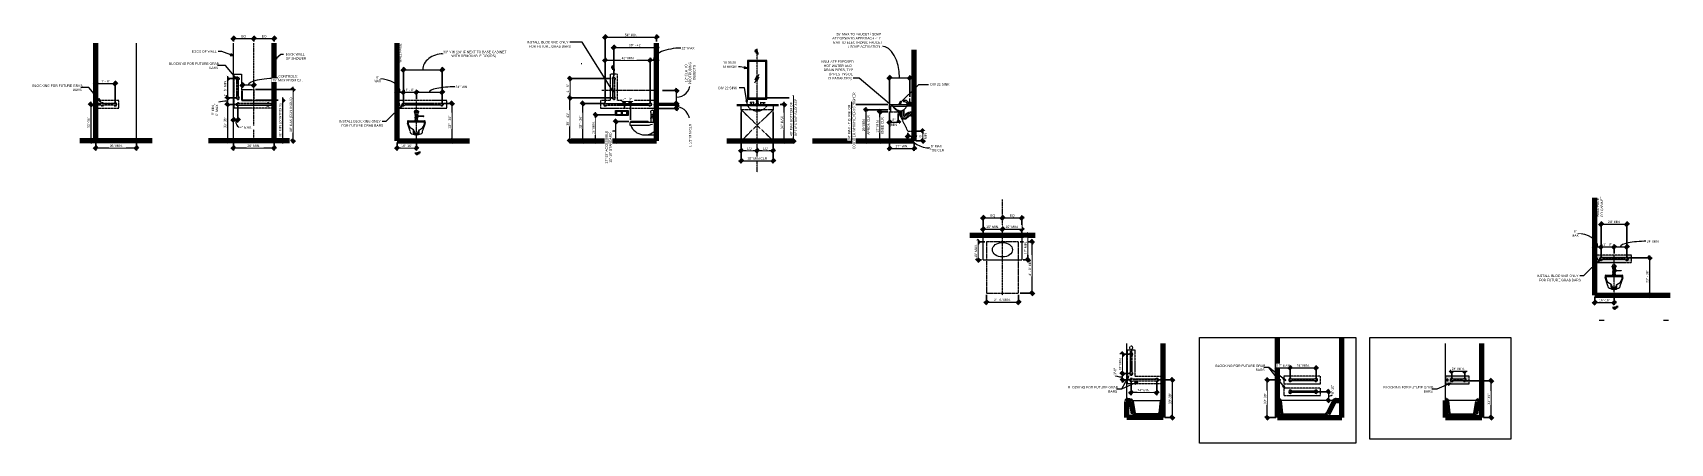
# Model space of a CAD drawing. Header units: inches. Extents: x 1054 to 2582, y -471 to -89.
import ezdxf

# ---------------------------------------------------------------- set-up
doc = ezdxf.new("R2010")
doc.units = ezdxf.units.IN
doc.header["$MEASUREMENT"] = 0
doc.header["$XCLIPFRAME"] = 2
for name, pattern in [('Center 1_4_', [0.53125, 0.25, -0.09375, 0.09375, -0.09375]), ('Dash', [0.25, 0.125, -0.125]), ('Dot 1_32_', [0.03125, 0, -0.03125]), ('Hidden 1_8_', [0.1875, 0.125, -0.0625])]:
    doc.linetypes.add(name, pattern=pattern)
for name, color, linetype, lineweight in [('A-ANNO-DIMS', 211, 'Continuous', 9), ('A-ANNO-DIMS-24', 211, 'Continuous', 9), ('A-ANNO-NOTE', 131, 'Continuous', 9), ('A-ANNO-NOTE-1', 131, 'Continuous', 30), ('A-DETL-1', 90, 'Dot 1_32_', 18), ('A-DETL-CNTR', 5, 'Center 1_4_', 9), ('A-DETL-GENF-1', 7, 'Continuous', 9), ('A-DETL-HDLN', 90, 'Hidden 1_8_', 9), ('A-DETL-THIN', 151, 'Continuous', 9), ('A-DETL-WIDE', 214, 'Continuous', 70), ('G-ANNO-REFR', 1, 'Dash', 9), ('G-ANNO-TEXT-1', 147, 'Continuous', 20)]:
    doc.layers.add(name, color=color, linetype=linetype, lineweight=lineweight)
doc.styles.add('Century Gothic', font='ufonts.com_century-gothic.ttf', dxfattribs={"height": 2.25})
doc.dimstyles.new('OD_1__HACK', dxfattribs={"dimscale": 12, "dimtxt": 2.349379, "dimasz": 0.25, "dimexe": 0.1875, "dimexo": 0.125, "dimgap": 0.03125, "dimtad": 1, "dimdec": 0, "dimzin": 3, "dimdsep": 46, "dimlunit": 4, "dimtxsty": 'Century Gothic', "dimblk1": 'OBLIQUE', "dimblk2": 'OBLIQUE', "dimsah": 1, "dimcen": 0.09, "dimdle": 0.1875, "dimazin": 0, "dimtfac": 1, "dimtdec": 4, "dimtix": 1, "dimtmove": 0, "dimatfit": 3, "dimfxl": 1, "dimtvp": 1, "dimtfill": 1, "dimfrac": 2, "dimtolj": 1, "dimtzin": 0, "dimarcsym": 2})
doc.dimstyles.new('OD_1__HACK_1', dxfattribs={"dimscale": 12, "dimtxt": 2.349379, "dimasz": 0.25, "dimexe": 0.1875, "dimexo": 0.125, "dimgap": 0.03125, "dimtad": 1, "dimdec": 0, "dimzin": 3, "dimdsep": 46, "dimlunit": 4, "dimtxsty": 'Century Gothic', "dimblk1": 'OBLIQUE', "dimblk2": 'OBLIQUE', "dimsah": 1, "dimcen": 0.09, "dimdle": 0.1875, "dimazin": 0, "dimtfac": 1, "dimtdec": 4, "dimtix": 1, "dimtmove": 1, "dimatfit": 3, "dimfxl": 1, "dimtvp": 1, "dimtfill": 1, "dimfrac": 2, "dimtolj": 1, "dimtzin": 0, "dimarcsym": 2})
picture_1 = doc.add_image_def('image1.png', size_in_pixel=(924, 418))

msp = doc.modelspace()

# ---------------------------------------------------------------- texts
at = {"layer": 'A-ANNO-NOTE', "char_height": 2.25, "attachment_point": 1, "style": 'Century Gothic'}
for s, insert, width in [('BLOCKING FOR FUTURE GRAB', (1181.4, -116.4), 54.691), ('BLOCKING FOR FUTURE GRAB', (1054, -136.9), 54.691), ('BARS', (1091.5, -140.7), 9.241), ('BLOCKING FOR FUTURE GRAB', (2157.6, -398.1), 54.691), ('BLOCKING FOR FUTURE GRAB', (2020.1, -418.1), 54.691), ('BARS', (2057.6, -422), 9.241), ('BLOCKING FOR FUTURE GRAB', (2314.4, -418.1), 54.691), ('BARS', (2351.9, -422), 9.241)]:
    msp.add_mtext(s, dxfattribs=dict(at, insert=insert, width=width))
at = {"layer": 'G-ANNO-TEXT-1', "char_height": 2.25, "attachment_point": 1, "style": 'Century Gothic'}
for s, insert, width in [('25" MAX TO FAUCET / SOAP ', (1804, -88.9), 50.752), ('EDGE OF WALL', (1202.5, -105.1), 27.8), ('INSTALL BLOCKING ONLY ', (1515.1, -96.4), 46.511), ('FOR FUTURE GRAB BARS', (1517.2, -100.3), 43.935), ('AT FORWARD APPROACH -11" ', (1800.2, -92.7), 55.297), ('MAX TO ELECTRONIC FAUCET ', (1800.8, -96.6), 54.616), ('/ SOAP ACTIVATION', (1815.1, -100.5), 37.269), ('OF SHOWER', (1290.2, -111.6), 22.27), ('BACK WALL ', (1290.2, -107.7), 22.649), ('10 28 00 ', (1698.3, -115.4), 15.908), ('MIRROR', (1698.3, -119.3), 15.15), ('INSULATE EXPOSED ', (1789.2, -114.5), 34.693), ('DRAIN PIPES, TYP', (1792.2, -122.2), 31.058), ('HOT WATER AND ', (1792.3, -118.4), 30.906), ('(PIPES  INSIDE ', (1797.3, -126.1), 24.846), ('DIV 22 SINK', (1891.8, -135.7), 21.21), ('DIV 22 SINK', (1693.8, -139.1), 21.21), ('INSTALL BLOCKING ONLY ', (1340, -170.2), 46.511), ('FOR FUTURE GRAB BARS', (1342.2, -174.1), 43.935), ('INSTALL BLOCKING ONLY ', (2457.4, -314.2), 46.511), ('FOR FUTURE GRAB BARS', (2459.5, -318.1), 43.935)]:
    msp.add_mtext(s, dxfattribs=dict(at, insert=insert, width=width))
at = {"layer": 'G-ANNO-TEXT-1', "insert": (1875.2, -123.5), "char_height": 2.25, "width": 21.058, "attachment_point": 1, "rotation": 90, "style": 'Century Gothic'}
msp.add_mtext('WALL FACE', dxfattribs=at)

# ---------------------------------------------------------------- blocks, each defined once
blk = doc.blocks.new('DIMBLOCK1-ADA - TYPE A _ B - SHOWER - ELEVATION - BACK')
at = {"layer": 'A-ANNO-DIMS-24'}
for p, q in [((1110.8, -196.1), (1153.3, -196.1)), ((1113.1, -191), (1113.1, -198.4)), ((1113.1, -196.1), (1113.1, -191)), ((1151.1, -191), (1151.1, -198.4)), ((1151.1, -196.1), (1151.1, -191))]:
    blk.add_line(p, q, dxfattribs=at)
at = {"layer": 'A-ANNO-DIMS-24', "lineweight": 50}
for p, q in [((1113.1, -196.1), (1111.6, -197.6)), ((1113.1, -196.1), (1114.6, -194.6)), ((1151.1, -196.1), (1149.6, -197.6)), ((1151.1, -196.1), (1152.6, -194.6))]:
    blk.add_line(p, q, dxfattribs=at)
at = {"layer": 'A-ANNO-DIMS-24', "color": 0, "insert": (1126, -192.9), "char_height": 2.25, "width": 14.544, "attachment_point": 1, "line_spacing_factor": 0.984502, "style": 'Century Gothic', "bg_fill": 3, "box_fill_scale": 1.25, "bg_fill_color": 256, "bg_fill_true_color": 13158600, "bg_fill_transparency": 0}
blk.add_mtext('36" MIN.', dxfattribs=at)
blk = doc.blocks.new('_Oblique')
at = {"color": 0, "linetype": 'ByBlock', "lineweight": -2}
blk.add_line((-0.5, -0.5), (0.5, 0.5), dxfattribs=at)
blk = doc.blocks.new('DIMBLOCK2-ADA - TYPE A _ B - SHOWER - ELEVATION - BACK')
at = {"layer": 'A-ANNO-DIMS-24'}
for p, q in [((1110.8, -136.1), (1133.3, -136.1)), ((1113.1, -135.5), (1113.1, -138.4)), ((1113.1, -136.1), (1113.1, -135.5)), ((1131.1, -154), (1131.1, -133.9)), ((1131.1, -136.1), (1131.1, -154))]:
    blk.add_line(p, q, dxfattribs=at)
at = {"layer": 'A-ANNO-DIMS-24', "lineweight": 50}
for p, q in [((1113.1, -136.1), (1111.6, -137.6)), ((1113.1, -136.1), (1114.6, -134.6)), ((1131.1, -136.1), (1129.6, -137.6)), ((1131.1, -136.1), (1132.6, -134.6))]:
    blk.add_line(p, q, dxfattribs=at)
at = {"layer": 'A-ANNO-DIMS-24', "color": 0, "insert": (1118.1, -132.8), "char_height": 2.25, "width": 9.442, "attachment_point": 1, "line_spacing_factor": 0.984502, "style": 'Century Gothic', "bg_fill": 3, "box_fill_scale": 1.25, "bg_fill_color": 256, "bg_fill_true_color": 13158600, "bg_fill_transparency": 0}
blk.add_mtext('1\' - 6"', dxfattribs=at)
blk = doc.blocks.new('DIMBLOCK3-ADA - TYPE A _ B - SHOWER - ELEVATION - BACK')
at = {"layer": 'A-ANNO-DIMS-24'}
for p, q in [((1113.6, -155.5), (1106.2, -155.5)), ((1108.4, -153.2), (1108.4, -191.7)), ((1108.4, -155.5), (1113.6, -155.5)), ((1109.1, -189.5), (1106.2, -189.5)), ((1108.4, -189.5), (1109.1, -189.5))]:
    blk.add_line(p, q, dxfattribs=at)
at = {"layer": 'A-ANNO-DIMS-24', "lineweight": 50}
for p, q in [((1108.4, -155.5), (1106.9, -154)), ((1108.4, -155.5), (1109.9, -157)), ((1108.4, -189.5), (1106.9, -188)), ((1108.4, -189.5), (1109.9, -191))]:
    blk.add_line(p, q, dxfattribs=at)
at = {"layer": 'A-ANNO-DIMS-24', "color": 0, "insert": (1105.2, -177.5), "char_height": 2.25, "width": 11.993, "attachment_point": 1, "rotation": 90, "line_spacing_factor": 0.984502, "style": 'Century Gothic', "bg_fill": 3, "box_fill_scale": 1.25, "bg_fill_color": 256, "bg_fill_true_color": 13158600, "bg_fill_transparency": 0}
blk.add_mtext('33"-36"', dxfattribs=at)
blk = doc.blocks.new('DIMBLOCK4-ADA - TYPE A _ B - SHOWER - ELEVATION - SIDE')
at = {"layer": 'A-ANNO-DIMS-24'}
for p, q in [((1241.5, -170.5), (1241.5, -167.6)), ((1245.5, -157.7), (1245.5, -172.1)), ((1245.5, -169.9), (1245.5, -157.7)), ((1247.7, -169.9), (1239.2, -169.9)), ((1241.5, -169.9), (1241.5, -170.5))]:
    blk.add_line(p, q, dxfattribs=at)
at = {"layer": 'A-ANNO-DIMS-24', "lineweight": 50}
for p, q in [((1241.5, -169.9), (1240, -171.4)), ((1241.5, -169.9), (1243, -168.4)), ((1245.5, -169.9), (1244, -171.4)), ((1245.5, -169.9), (1247, -168.4))]:
    blk.add_line(p, q, dxfattribs=at)
at = {"layer": 'A-ANNO-DIMS-24'}
blk.add_ellipse((1247.6, -169.9), major_axis=(0, 7.01), ratio=0.579149, start_param=1.570796, end_param=3.141593, dxfattribs=at)
at = {"layer": 'A-ANNO-DIMS-24', "color": 0, "insert": (1247.6, -175.8), "char_height": 2.25, "width": 13.694, "attachment_point": 1, "line_spacing_factor": 0.984502, "style": 'Century Gothic', "bg_fill": 3, "box_fill_scale": 1.25, "bg_fill_color": 256, "bg_fill_true_color": 13158600, "bg_fill_transparency": 0}
blk.add_mtext('4" MAX.', dxfattribs=at)
blk = doc.blocks.new('DIMBLOCK5-ADA - TYPE A _ B - SHOWER - ELEVATION - SIDE')
at = {"layer": 'A-ANNO-DIMS-24'}
for p, q in [((1244, -131.5), (1233.5, -131.5)), ((1235.8, -129.2), (1235.8, -149.5)), ((1235.8, -131.5), (1244, -131.5)), ((1244, -149.5), (1233.5, -149.5)), ((1235.8, -149.5), (1244, -149.5))]:
    blk.add_line(p, q, dxfattribs=at)
at = {"layer": 'A-ANNO-DIMS-24', "lineweight": 50}
for p, q in [((1235.8, -131.5), (1234.3, -130)), ((1235.8, -131.5), (1237.3, -133)), ((1235.8, -149.5), (1234.3, -148)), ((1235.8, -149.5), (1237.3, -151))]:
    blk.add_line(p, q, dxfattribs=at)
at = {"layer": 'A-ANNO-DIMS-24', "color": 0, "insert": (1232.5, -148.2), "char_height": 2.25, "width": 18.616, "attachment_point": 1, "rotation": 90, "line_spacing_factor": 0.984502, "style": 'Century Gothic', "bg_fill": 3, "box_fill_scale": 1.25, "bg_fill_color": 256, "bg_fill_true_color": 13158600, "bg_fill_transparency": 0}
blk.add_mtext('1\' - 6" MIN.', dxfattribs=at)
blk = doc.blocks.new('DIMBLOCK6-ADA - TYPE A _ B - SHOWER - ELEVATION - SIDE')
at = {"layer": 'A-ANNO-DIMS-24'}
for p, q in [((1244, -149.5), (1233.5, -149.5)), ((1235.8, -149.5), (1235.8, -155.5)), ((1235.8, -149.5), (1244, -149.5)), ((1244, -155.5), (1233.5, -155.5)), ((1235.8, -155.5), (1244, -155.5))]:
    blk.add_line(p, q, dxfattribs=at)
at = {"layer": 'A-ANNO-DIMS-24', "lineweight": 50}
for p, q in [((1235.8, -149.5), (1234.3, -148)), ((1235.8, -149.5), (1237.3, -151)), ((1235.8, -155.5), (1234.3, -154)), ((1235.8, -155.5), (1237.3, -157))]:
    blk.add_line(p, q, dxfattribs=at)
at = {"layer": 'A-ANNO-DIMS-24'}
blk.add_ellipse((1235.8, -156.1), major_axis=(11.7, 0), ratio=0.310121, start_param=1.570796, end_param=3.141593, dxfattribs=at)
at = {"layer": 'A-ANNO-DIMS-24', "color": 0, "insert": (1224.9, -166.1), "char_height": 2.25, "width": 12.664, "attachment_point": 1, "rotation": 90, "line_spacing_factor": 0.984502, "style": 'Century Gothic', "bg_fill": 3, "box_fill_scale": 1.25, "bg_fill_color": 256, "bg_fill_true_color": 13158600, "bg_fill_transparency": 0}
blk.add_mtext('6" MAX', dxfattribs=at)
at = {"layer": 'A-ANNO-DIMS-24', "color": 0, "insert": (1221.2, -165.6), "char_height": 2.25, "width": 11.411, "attachment_point": 1, "rotation": 90, "line_spacing_factor": 0.984502, "style": 'Century Gothic', "bg_fill": 3, "box_fill_scale": 1.25, "bg_fill_color": 256, "bg_fill_true_color": 13158600, "bg_fill_transparency": 0}
blk.add_mtext('3" MIN', dxfattribs=at)
blk = doc.blocks.new('DIMBLOCK7-ADA - TYPE A _ B - SHOWER - ELEVATION - SIDE')
at = {"layer": 'A-ANNO-DIMS-24'}
for p, q in [((1244, -155.5), (1233.5, -155.5)), ((1235.8, -155.5), (1235.8, -191.7)), ((1235.8, -155.5), (1244, -155.5)), ((1236.4, -189.5), (1233.5, -189.5)), ((1235.8, -189.5), (1236.4, -189.5))]:
    blk.add_line(p, q, dxfattribs=at)
at = {"layer": 'A-ANNO-DIMS-24', "lineweight": 50}
for p, q in [((1235.8, -155.5), (1234.3, -154)), ((1235.8, -155.5), (1237.3, -157)), ((1235.8, -189.5), (1234.3, -188)), ((1235.8, -189.5), (1237.3, -191))]:
    blk.add_line(p, q, dxfattribs=at)
at = {"layer": 'A-ANNO-DIMS-24', "color": 0, "insert": (1232.5, -177.5), "char_height": 2.25, "width": 11.993, "attachment_point": 1, "rotation": 90, "line_spacing_factor": 0.984502, "style": 'Century Gothic', "bg_fill": 3, "box_fill_scale": 1.25, "bg_fill_color": 256, "bg_fill_true_color": 13158600, "bg_fill_transparency": 0}
blk.add_mtext('33"-36"', dxfattribs=at)
blk = doc.blocks.new('DIMBLOCK8-ADA - TYPE A _ B - SHOWER - ELEVATION - SIDE')
at = {"layer": 'A-ANNO-DIMS-24'}
for p, q in [((1250, -140), (1250, -135.3)), ((1260.5, -138.2), (1260.5, -135.3)), ((1262.7, -137.5), (1247.7, -137.5)), ((1250, -137.5), (1250, -140)), ((1260.5, -137.5), (1260.5, -138.2))]:
    blk.add_line(p, q, dxfattribs=at)
at = {"layer": 'A-ANNO-DIMS-24', "lineweight": 50}
for p, q in [((1250, -137.5), (1251.5, -136)), ((1260.5, -137.5), (1262, -136)), ((1250, -137.5), (1248.5, -139)), ((1260.5, -137.5), (1259, -139))]:
    blk.add_line(p, q, dxfattribs=at)
at = {"layer": 'A-ANNO-DIMS-24'}
blk.add_ellipse((1283.5, -137.5), major_axis=(28.2, 0), ratio=0.227517, start_param=1.570796, end_param=3.141593, dxfattribs=at)
at = {"layer": 'A-ANNO-DIMS-24', "color": 0, "insert": (1277.8, -131.9), "char_height": 2.25, "width": 34.502, "attachment_point": 1, "line_spacing_factor": 0.984502, "style": 'Century Gothic', "bg_fill": 3, "box_fill_scale": 1.25, "bg_fill_color": 256, "bg_fill_true_color": 13158600, "bg_fill_transparency": 0}
blk.add_mtext('15" MAX FROM C.L.', dxfattribs=at)
at = {"layer": 'A-ANNO-DIMS-24', "color": 0, "insert": (1283.5, -128.2), "char_height": 2.25, "width": 20.854, "attachment_point": 1, "line_spacing_factor": 0.984502, "style": 'Century Gothic', "bg_fill": 3, "box_fill_scale": 1.25, "bg_fill_color": 256, "bg_fill_true_color": 13158600, "bg_fill_transparency": 0}
blk.add_mtext('CONTROLS:', dxfattribs=at)
blk = doc.blocks.new('DIMBLOCK9-ADA - TYPE A _ B - SHOWER - ELEVATION - SIDE')
at = {"layer": 'A-ANNO-DIMS-24'}
for p, q in [((1239.2, -94.1), (1260.5, -94.1)), ((1241.5, -97), (1241.5, -91.9)), ((1241.5, -94.1), (1241.5, -97)), ((1260.5, -97), (1260.5, -91.9)), ((1260.5, -94.1), (1260.5, -97))]:
    blk.add_line(p, q, dxfattribs=at)
at = {"layer": 'A-ANNO-DIMS-24', "lineweight": 50}
for p, q in [((1241.5, -94.1), (1240, -95.6)), ((1241.5, -94.1), (1243, -92.6)), ((1260.5, -94.1), (1259, -95.6)), ((1260.5, -94.1), (1262, -92.6))]:
    blk.add_line(p, q, dxfattribs=at)
at = {"layer": 'A-ANNO-DIMS-24', "color": 0, "insert": (1248.8, -90.9), "char_height": 2.25, "width": 5.281, "attachment_point": 1, "line_spacing_factor": 0.984502, "style": 'Century Gothic', "bg_fill": 3, "box_fill_scale": 1.25, "bg_fill_color": 256, "bg_fill_true_color": 13158600, "bg_fill_transparency": 0}
blk.add_mtext('EQ', dxfattribs=at)
blk = doc.blocks.new('DIMBLOCK10-ADA - TYPE A _ B - SHOWER - ELEVATION - SIDE')
at = {"layer": 'A-ANNO-DIMS-24', "lineweight": 50}
for p, q in [((1260.5, -94.1), (1259, -95.6)), ((1260.5, -94.1), (1262, -92.6)), ((1279.5, -94.1), (1278, -95.6)), ((1279.5, -94.1), (1281, -92.6))]:
    blk.add_line(p, q, dxfattribs=at)
at = {"layer": 'A-ANNO-DIMS-24'}
for p, q in [((1260.5, -97), (1260.5, -91.9)), ((1260.5, -94.1), (1281.7, -94.1)), ((1260.5, -94.1), (1260.5, -97)), ((1279.5, -97), (1279.5, -91.9)), ((1279.5, -94.1), (1279.5, -97))]:
    blk.add_line(p, q, dxfattribs=at)
at = {"layer": 'A-ANNO-DIMS-24', "color": 0, "insert": (1267.8, -90.9), "char_height": 2.25, "width": 5.281, "attachment_point": 1, "line_spacing_factor": 0.984502, "style": 'Century Gothic', "bg_fill": 3, "box_fill_scale": 1.25, "bg_fill_color": 256, "bg_fill_true_color": 13158600, "bg_fill_transparency": 0}
blk.add_mtext('EQ', dxfattribs=at)
blk = doc.blocks.new('DIMBLOCK11-ADA - TYPE A _ B - SHOWER - ELEVATION - SIDE')
at = {"layer": 'A-ANNO-DIMS-24'}
for p, q in [((1262, -151.5), (1289.5, -151.5)), ((1287.3, -151.5), (1262, -151.5)), ((1287.3, -149.2), (1287.3, -191.7)), ((1287.9, -189.5), (1285, -189.5)), ((1287.3, -189.5), (1287.9, -189.5))]:
    blk.add_line(p, q, dxfattribs=at)
at = {"layer": 'A-ANNO-DIMS-24', "lineweight": 50}
for p, q in [((1287.3, -151.5), (1285.8, -150)), ((1287.3, -151.5), (1288.8, -153)), ((1287.3, -189.5), (1285.8, -188)), ((1287.3, -189.5), (1288.8, -191))]:
    blk.add_line(p, q, dxfattribs=at)
at = {"layer": 'A-ANNO-DIMS-24', "color": 0, "insert": (1284, -185.9), "char_height": 2.25, "width": 37.053, "attachment_point": 1, "rotation": 90, "line_spacing_factor": 0.984502, "style": 'Century Gothic', "bg_fill": 3, "box_fill_scale": 1.25, "bg_fill_color": 256, "bg_fill_true_color": 13158600, "bg_fill_transparency": 0}
blk.add_mtext('38" MIN (CONTROLS)', dxfattribs=at)
blk = doc.blocks.new('DIMBLOCK12-ADA - TYPE A _ B - SHOWER - ELEVATION - SIDE')
at = {"layer": 'A-ANNO-DIMS-24'}
for p, q in [((1262, -141.5), (1299.3, -141.5)), ((1297, -141.5), (1262, -141.5)), ((1297, -139.2), (1297, -191.7)), ((1295.4, -189.5), (1299.3, -189.5)), ((1297, -189.5), (1295.4, -189.5))]:
    blk.add_line(p, q, dxfattribs=at)
at = {"layer": 'A-ANNO-DIMS-24', "lineweight": 50}
for p, q in [((1297, -141.5), (1295.5, -140)), ((1297, -141.5), (1298.5, -143)), ((1297, -189.5), (1295.5, -188)), ((1297, -189.5), (1298.5, -191))]:
    blk.add_line(p, q, dxfattribs=at)
at = {"layer": 'A-ANNO-DIMS-24', "color": 0, "insert": (1293.8, -181.4), "char_height": 2.25, "width": 38.306, "attachment_point": 1, "rotation": 90, "line_spacing_factor": 0.984502, "style": 'Century Gothic', "bg_fill": 3, "box_fill_scale": 1.25, "bg_fill_color": 256, "bg_fill_true_color": 13158600, "bg_fill_transparency": 0}
blk.add_mtext('48" MAX (CONTROLS)', dxfattribs=at)
blk = doc.blocks.new('DIMBLOCK13-ADA - TYPE A _ B - SHOWER - ELEVATION - SIDE')
at = {"layer": 'A-ANNO-DIMS-24'}
for p, q in [((1239.2, -196.1), (1281.7, -196.1)), ((1241.5, -191), (1241.5, -198.4)), ((1241.5, -196.1), (1241.5, -191)), ((1279.5, -191), (1279.5, -198.4)), ((1279.5, -196.1), (1279.5, -191))]:
    blk.add_line(p, q, dxfattribs=at)
at = {"layer": 'A-ANNO-DIMS-24', "lineweight": 50}
for p, q in [((1241.5, -196.1), (1240, -197.6)), ((1241.5, -196.1), (1243, -194.6)), ((1279.5, -196.1), (1278, -197.6)), ((1279.5, -196.1), (1281, -194.6))]:
    blk.add_line(p, q, dxfattribs=at)
at = {"layer": 'A-ANNO-DIMS-24', "color": 0, "insert": (1254.4, -192.9), "char_height": 2.25, "width": 14.544, "attachment_point": 1, "line_spacing_factor": 0.984502, "style": 'Century Gothic', "bg_fill": 3, "box_fill_scale": 1.25, "bg_fill_color": 256, "bg_fill_true_color": 13158600, "bg_fill_transparency": 0}
blk.add_mtext('36" MIN.', dxfattribs=at)
blk = doc.blocks.new('DIMBLOCK14-ADA - TYPE A - WATER CLOSET - ELEVATION - FRONT')
at = {"layer": 'A-ANNO-DIMS-24'}
for p, q in [((1391.9, -144.2), (1402.4, -144.2)), ((1394.1, -143.6), (1394.1, -146.4)), ((1394.1, -144.2), (1394.1, -143.6)), ((1400.1, -154), (1400.1, -141.9)), ((1400.1, -144.2), (1400.1, -154))]:
    blk.add_line(p, q, dxfattribs=at)
at = {"layer": 'A-ANNO-DIMS-24', "lineweight": 50}
for p, q in [((1394.1, -144.2), (1392.6, -145.7)), ((1394.1, -144.2), (1395.6, -142.7)), ((1400.1, -144.2), (1398.6, -145.7)), ((1400.1, -144.2), (1401.6, -142.7))]:
    blk.add_line(p, q, dxfattribs=at)
at = {"layer": 'A-ANNO-DIMS-24'}
blk.add_ellipse((1377.4, -144.2), major_axis=(19.7, 0), ratio=0.626562, start_param=0, end_param=1.570796, dxfattribs=at)
at = {"layer": 'A-ANNO-DIMS-24', "color": 0, "insert": (1372.5, -132.6), "char_height": 2.25, "width": 8.368, "attachment_point": 1, "line_spacing_factor": 0.984502, "style": 'Century Gothic', "bg_fill": 3, "box_fill_scale": 1.25, "bg_fill_color": 256, "bg_fill_true_color": 13158600, "bg_fill_transparency": 0}
blk.add_mtext('MAX', dxfattribs=at)
at = {"layer": 'A-ANNO-DIMS-24', "color": 0, "insert": (1374.7, -128.9), "char_height": 2.25, "width": 3.267, "attachment_point": 1, "line_spacing_factor": 0.984502, "style": 'Century Gothic', "bg_fill": 3, "box_fill_scale": 1.25, "bg_fill_color": 256, "bg_fill_true_color": 13158600, "bg_fill_transparency": 0}
blk.add_mtext('6"', dxfattribs=at)
blk = doc.blocks.new('DIMBLOCK15-ADA - TYPE A - WATER CLOSET - ELEVATION - FRONT')
at = {"layer": 'A-ANNO-DIMS-24'}
for p, q in [((1400.1, -154), (1400.1, -120.9)), ((1436.1, -154), (1436.1, -120.9)), ((1397.9, -123.2), (1438.4, -123.2)), ((1400.1, -123.2), (1400.1, -154)), ((1436.1, -123.2), (1436.1, -154))]:
    blk.add_line(p, q, dxfattribs=at)
at = {"layer": 'A-ANNO-DIMS-24', "lineweight": 50}
for p, q in [((1400.1, -123.2), (1401.6, -121.7)), ((1436.1, -123.2), (1437.6, -121.7)), ((1400.1, -123.2), (1398.6, -124.7)), ((1436.1, -123.2), (1434.6, -124.7))]:
    blk.add_line(p, q, dxfattribs=at)
at = {"layer": 'A-ANNO-DIMS-24'}
blk.add_ellipse((1437.1, -123.2), major_axis=(19, 0), ratio=0.77956, start_param=1.570796, end_param=3.141593, dxfattribs=at)
at = {"layer": 'A-ANNO-DIMS-24', "color": 0, "insert": (1444.9, -109.2), "char_height": 2.25, "width": 47.748, "attachment_point": 1, "line_spacing_factor": 0.984502, "style": 'Century Gothic', "bg_fill": 3, "box_fill_scale": 1.25, "bg_fill_color": 256, "bg_fill_true_color": 13158600, "bg_fill_transparency": 0}
blk.add_mtext('WITH REMOVABLE DOORS)', dxfattribs=at)
at = {"layer": 'A-ANNO-DIMS-24', "color": 0, "insert": (1437.1, -105.5), "char_height": 2.25, "width": 66.32, "attachment_point": 1, "line_spacing_factor": 0.984502, "style": 'Century Gothic', "bg_fill": 3, "box_fill_scale": 1.25, "bg_fill_color": 256, "bg_fill_true_color": 13158600, "bg_fill_transparency": 0}
blk.add_mtext('36" MIN (24" IF NEXT TO BASE CABINET', dxfattribs=at)
blk = doc.blocks.new('DIMBLOCK16-ADA - TYPE A - WATER CLOSET - ELEVATION - FRONT')
at = {"layer": 'A-ANNO-DIMS-24'}
for p, q in [((1391.9, -196.1), (1414.4, -196.1)), ((1394.1, -191), (1394.1, -198.4)), ((1394.1, -196.1), (1394.1, -191)), ((1412.1, -188.5), (1412.1, -198.4)), ((1412.1, -196.1), (1412.1, -188.5))]:
    blk.add_line(p, q, dxfattribs=at)
at = {"layer": 'A-ANNO-DIMS-24', "lineweight": 50}
for p, q in [((1394.1, -196.1), (1392.6, -197.6)), ((1394.1, -196.1), (1395.6, -194.6)), ((1412.1, -196.1), (1410.6, -197.6)), ((1412.1, -196.1), (1413.6, -194.6))]:
    blk.add_line(p, q, dxfattribs=at)
at = {"layer": 'A-ANNO-DIMS-24', "color": 0, "insert": (1398.1, -192.9), "char_height": 2.25, "width": 11.993, "attachment_point": 1, "line_spacing_factor": 0.984502, "style": 'Century Gothic', "bg_fill": 3, "box_fill_scale": 1.25, "bg_fill_color": 256, "bg_fill_true_color": 13158600, "bg_fill_transparency": 0}
blk.add_mtext('16"-18"', dxfattribs=at)
blk = doc.blocks.new('Centerline - Centerline 2-491272-ADA - TYPE A - WATER CLOSET - ELEVATION - FRONT')
at = {"layer": 'A-ANNO-NOTE-1'}
for p, q in [((997.1, -200.9), (999.4, -200.9)), ((999.4, -200.9), (999.4, -199.4))]:
    blk.add_line(p, q, dxfattribs=at)
blk.add_arc((997.1, -200.9), 1.13, 145.7755, 38.0372, dxfattribs=at)
blk = doc.blocks.new('DIMBLOCK17-ADA - TYPE A - WATER CLOSET - ELEVATION - FRONT')
at = {"layer": 'A-ANNO-DIMS-24'}
for p, q in [((1397.9, -144.2), (1412.1, -144.2)), ((1400.1, -154), (1400.1, -141.9)), ((1400.1, -144.2), (1400.1, -154)), ((1412.1, -150.5), (1412.1, -141.9)), ((1412.1, -144.2), (1412.1, -150.5))]:
    blk.add_line(p, q, dxfattribs=at)
at = {"layer": 'A-ANNO-DIMS-24', "lineweight": 50}
for p, q in [((1400.1, -144.2), (1398.6, -145.7)), ((1400.1, -144.2), (1401.6, -142.7)), ((1412.1, -144.2), (1410.6, -145.7)), ((1412.1, -144.2), (1413.6, -142.7))]:
    blk.add_line(p, q, dxfattribs=at)
at = {"layer": 'A-ANNO-DIMS-24', "color": 0, "insert": (1402.2, -140.9), "char_height": 2.25, "width": 9.442, "attachment_point": 1, "line_spacing_factor": 0.984502, "style": 'Century Gothic', "bg_fill": 3, "box_fill_scale": 1.25, "bg_fill_color": 256, "bg_fill_true_color": 13158600, "bg_fill_transparency": 0}
blk.add_mtext('1\' - 0"', dxfattribs=at)
blk = doc.blocks.new('DIMBLOCK18-ADA - TYPE A - WATER CLOSET - ELEVATION - FRONT')
at = {"layer": 'A-ANNO-DIMS-24', "lineweight": 50}
for p, q in [((1412.1, -144.2), (1410.6, -145.7)), ((1412.1, -144.2), (1413.6, -142.7)), ((1436.1, -144.2), (1434.6, -145.7)), ((1436.1, -144.2), (1437.6, -142.7))]:
    blk.add_line(p, q, dxfattribs=at)
at = {"layer": 'A-ANNO-DIMS-24'}
for p, q in [((1412.1, -150.5), (1412.1, -141.9)), ((1412.1, -144.2), (1438.4, -144.2)), ((1412.1, -144.2), (1412.1, -150.5)), ((1436.1, -154), (1436.1, -141.9)), ((1436.1, -144.2), (1436.1, -154))]:
    blk.add_line(p, q, dxfattribs=at)
blk.add_ellipse((1448.6, -144.2), major_axis=(24.5, 0), ratio=0.207678, start_param=1.570796, end_param=3.141593, dxfattribs=at)
at = {"layer": 'A-ANNO-DIMS-24', "color": 0, "insert": (1448.6, -138.1), "char_height": 2.25, "width": 13.515, "attachment_point": 1, "line_spacing_factor": 0.984502, "style": 'Century Gothic', "bg_fill": 3, "box_fill_scale": 1.25, "bg_fill_color": 256, "bg_fill_true_color": 13158600, "bg_fill_transparency": 0}
blk.add_mtext('24" MIN', dxfattribs=at)
blk = doc.blocks.new('DIMBLOCK19-ADA - TYPE A - WATER CLOSET - ELEVATION - FRONT')
at = {"layer": 'A-ANNO-DIMS-24'}
for p, q in [((1445.3, -152.5), (1445.3, -191.7)), ((1437.6, -154.7), (1447.6, -154.7)), ((1445.3, -154.7), (1437.6, -154.7)), ((1446, -189.5), (1443.1, -189.5)), ((1445.3, -189.5), (1446, -189.5))]:
    blk.add_line(p, q, dxfattribs=at)
at = {"layer": 'A-ANNO-DIMS-24', "lineweight": 50}
for p, q in [((1445.3, -154.7), (1443.8, -153.2)), ((1445.3, -154.7), (1446.8, -156.2)), ((1445.3, -189.5), (1443.8, -188)), ((1445.3, -189.5), (1446.8, -191))]:
    blk.add_line(p, q, dxfattribs=at)
at = {"layer": 'A-ANNO-DIMS-24', "color": 0, "insert": (1442.1, -177.9), "char_height": 2.25, "width": 14.052, "attachment_point": 1, "rotation": 90, "line_spacing_factor": 0.984502, "style": 'Century Gothic', "bg_fill": 3, "box_fill_scale": 1.25, "bg_fill_color": 256, "bg_fill_true_color": 13158600, "bg_fill_transparency": 0}
blk.add_mtext('33" - 36"', dxfattribs=at)
blk = doc.blocks.new('DIMBLOCK20-ADA - TYPE A - WATER CLOSET - ELEVATION - SIDE')
at = {"layer": 'A-ANNO-DIMS-24'}
for p, q in [((1610.3, -171.5), (1595.9, -171.5)), ((1598.2, -191.7), (1598.2, -169.2)), ((1598.2, -171.5), (1610.3, -171.5)), ((1597.6, -189.5), (1600.4, -189.5)), ((1598.2, -189.5), (1597.6, -189.5))]:
    blk.add_line(p, q, dxfattribs=at)
at = {"layer": 'A-ANNO-DIMS-24', "lineweight": 50}
for p, q in [((1598.2, -171.5), (1596.7, -170)), ((1598.2, -171.5), (1599.7, -173)), ((1598.2, -189.5), (1596.7, -188)), ((1598.2, -189.5), (1599.7, -191))]:
    blk.add_line(p, q, dxfattribs=at)
at = {"layer": 'A-ANNO-DIMS-24'}
blk.add_ellipse((1598.2, -182), major_axis=(-6.87, 0), ratio=0.228556, start_param=4.712389, end_param=6.283185, dxfattribs=at)
at = {"layer": 'A-ANNO-DIMS-24', "color": 0, "insert": (1592.1, -209.9), "char_height": 2.25, "width": 32.444, "attachment_point": 1, "rotation": 90, "line_spacing_factor": 0.984502, "style": 'Century Gothic', "bg_fill": 3, "box_fill_scale": 1.25, "bg_fill_color": 256, "bg_fill_true_color": 13158600, "bg_fill_transparency": 0}
blk.add_mtext('15"-19" STANDARD', dxfattribs=at)
at = {"layer": 'A-ANNO-DIMS-24', "color": 0, "insert": (1588.4, -210.6), "char_height": 2.25, "width": 34.323, "attachment_point": 1, "rotation": 90, "line_spacing_factor": 0.984502, "style": 'Century Gothic', "bg_fill": 3, "box_fill_scale": 1.25, "bg_fill_color": 256, "bg_fill_true_color": 13158600, "bg_fill_transparency": 0}
blk.add_mtext('17"-19" ACCESSIBLE', dxfattribs=at)
blk = doc.blocks.new('DIMBLOCK21-ADA - TYPE A - WATER CLOSET - ELEVATION - SIDE')
at = {"layer": 'A-ANNO-DIMS-24'}
for p, q in [((1567.4, -191.7), (1567.4, -152.5)), ((1586.8, -154.7), (1565.2, -154.7)), ((1567.4, -154.7), (1586.8, -154.7)), ((1566.8, -189.5), (1569.7, -189.5)), ((1567.4, -189.5), (1566.8, -189.5))]:
    blk.add_line(p, q, dxfattribs=at)
at = {"layer": 'A-ANNO-DIMS-24', "lineweight": 50}
for p, q in [((1567.4, -154.7), (1565.9, -153.2)), ((1567.4, -154.7), (1568.9, -156.2)), ((1567.4, -189.5), (1565.9, -188)), ((1567.4, -189.5), (1568.9, -191))]:
    blk.add_line(p, q, dxfattribs=at)
at = {"layer": 'A-ANNO-DIMS-24', "color": 0, "insert": (1564.2, -177.9), "char_height": 2.25, "width": 14.052, "attachment_point": 1, "rotation": 90, "line_spacing_factor": 0.984502, "style": 'Century Gothic', "bg_fill": 3, "box_fill_scale": 1.25, "bg_fill_color": 256, "bg_fill_true_color": 13158600, "bg_fill_transparency": 0}
blk.add_mtext('33" - 36"', dxfattribs=at)
blk = doc.blocks.new('DIMBLOCK22-ADA - TYPE A - WATER CLOSET - ELEVATION - SIDE')
at = {"layer": 'A-ANNO-DIMS-24'}
for p, q in [((1628, -114.4), (1638.5, -114.4)), ((1630.3, -153.2), (1630.3, -112.2)), ((1630.3, -114.4), (1630.3, -153.2)), ((1636.3, -113.8), (1636.3, -116.7)), ((1636.3, -114.4), (1636.3, -113.8))]:
    blk.add_line(p, q, dxfattribs=at)
at = {"layer": 'A-ANNO-DIMS-24', "lineweight": 50}
for p, q in [((1630.3, -114.4), (1628.8, -115.9)), ((1630.3, -114.4), (1631.8, -112.9)), ((1636.3, -114.4), (1634.8, -115.9)), ((1636.3, -114.4), (1637.8, -112.9))]:
    blk.add_line(p, q, dxfattribs=at)
at = {"layer": 'A-ANNO-DIMS-24'}
blk.add_ellipse((1659.5, -114.4), major_axis=(26.3, 0), ratio=0.433291, start_param=1.570796, end_param=3.141593, dxfattribs=at)
at = {"layer": 'A-ANNO-DIMS-24', "color": 0, "insert": (1659.5, -102), "char_height": 2.25, "width": 14.768, "attachment_point": 1, "line_spacing_factor": 0.984502, "style": 'Century Gothic', "bg_fill": 3, "box_fill_scale": 1.25, "bg_fill_color": 256, "bg_fill_true_color": 13158600, "bg_fill_transparency": 0}
blk.add_mtext('12" MAX', dxfattribs=at)
blk = doc.blocks.new('DIMBLOCK23-ADA - TYPE A - WATER CLOSET - ELEVATION - SIDE')
at = {"layer": 'A-ANNO-DIMS-24'}
for p, q in [((1586, -114.4), (1632.5, -114.4)), ((1588.3, -153.2), (1588.3, -112.2)), ((1588.3, -114.4), (1588.3, -153.2)), ((1630.3, -153.2), (1630.3, -112.2)), ((1630.3, -114.4), (1630.3, -153.2))]:
    blk.add_line(p, q, dxfattribs=at)
at = {"layer": 'A-ANNO-DIMS-24', "lineweight": 50}
for p, q in [((1588.3, -114.4), (1586.8, -115.9)), ((1588.3, -114.4), (1589.8, -112.9)), ((1630.3, -114.4), (1628.8, -115.9)), ((1630.3, -114.4), (1631.8, -112.9))]:
    blk.add_line(p, q, dxfattribs=at)
at = {"layer": 'A-ANNO-DIMS-24', "color": 0, "insert": (1603.6, -111.2), "char_height": 2.25, "width": 13.515, "attachment_point": 1, "line_spacing_factor": 0.984502, "style": 'Century Gothic', "bg_fill": 3, "box_fill_scale": 1.25, "bg_fill_color": 256, "bg_fill_true_color": 13158600, "bg_fill_transparency": 0}
blk.add_mtext('42" MIN', dxfattribs=at)
blk = doc.blocks.new('DIMBLOCK24-ADA - TYPE A - WATER CLOSET - ELEVATION - SIDE')
at = {"layer": 'A-ANNO-DIMS-24'}
for p, q in [((1597.7, -165.2), (1577.2, -165.2)), ((1579.4, -191.7), (1579.4, -162.9)), ((1579.4, -165.2), (1597.7, -165.2)), ((1578.8, -189.5), (1581.7, -189.5)), ((1579.4, -189.5), (1578.8, -189.5))]:
    blk.add_line(p, q, dxfattribs=at)
at = {"layer": 'A-ANNO-DIMS-24', "lineweight": 50}
for p, q in [((1579.4, -165.2), (1577.9, -163.7)), ((1579.4, -165.2), (1580.9, -166.7)), ((1579.4, -189.5), (1577.9, -188)), ((1579.4, -189.5), (1580.9, -191))]:
    blk.add_line(p, q, dxfattribs=at)
at = {"layer": 'A-ANNO-DIMS-24', "color": 0, "insert": (1576.2, -183.4), "char_height": 2.25, "width": 14.544, "attachment_point": 1, "rotation": 90, "line_spacing_factor": 0.984502, "style": 'Century Gothic', "bg_fill": 3, "box_fill_scale": 1.25, "bg_fill_color": 256, "bg_fill_true_color": 13158600, "bg_fill_transparency": 0}
blk.add_mtext('18" MIN.', dxfattribs=at)
blk = doc.blocks.new('DIMBLOCK25-ADA - TYPE A - WATER CLOSET - ELEVATION - SIDE')
at = {"layer": 'A-ANNO-DIMS-24'}
for p, q in [((1604.1, -152.6), (1614, -152.6)), ((1606.3, -159.7), (1606.3, -150.4)), ((1606.3, -152.6), (1606.3, -159.7)), ((1611.8, -170), (1611.8, -150.4)), ((1611.8, -152.6), (1611.8, -170))]:
    blk.add_line(p, q, dxfattribs=at)
at = {"layer": 'A-ANNO-DIMS-24', "lineweight": 50}
for p, q in [((1606.3, -152.6), (1604.8, -154.1)), ((1606.3, -152.6), (1607.8, -151.1)), ((1611.8, -152.6), (1610.3, -154.1)), ((1611.8, -152.6), (1613.3, -151.1))]:
    blk.add_line(p, q, dxfattribs=at)
at = {"layer": 'A-ANNO-DIMS-24', "color": 0, "insert": (1604.9, -149.4), "char_height": 2.25, "width": 9.845, "attachment_point": 1, "line_spacing_factor": 0.984502, "style": 'Century Gothic', "bg_fill": 3, "box_fill_scale": 1.25, "bg_fill_color": 256, "bg_fill_true_color": 13158600, "bg_fill_transparency": 0}
blk.add_mtext('7" - 9"', dxfattribs=at)
blk = doc.blocks.new('DIMBLOCK26-ADA - TYPE A - WATER CLOSET - ELEVATION - SIDE')
at = {"layer": 'A-ANNO-DIMS-24'}
for p, q in [((1633.9, -156.2), (1657, -156.2)), ((1654.8, -156.2), (1633.9, -156.2)), ((1637.5, -159.2), (1657, -159.2)), ((1654.8, -159.2), (1637.5, -159.2)), ((1654.8, -161.5), (1654.8, -154))]:
    blk.add_line(p, q, dxfattribs=at)
at = {"layer": 'A-ANNO-DIMS-24', "lineweight": 50}
for p, q in [((1654.8, -156.2), (1653.3, -154.7)), ((1654.8, -159.2), (1653.3, -157.7)), ((1654.8, -156.2), (1656.3, -157.7)), ((1654.8, -159.2), (1656.3, -160.7))]:
    blk.add_line(p, q, dxfattribs=at)
at = {"layer": 'A-ANNO-DIMS-24'}
blk.add_ellipse((1654.8, -173.3), major_axis=(0, 15.6), ratio=0.818305, start_param=4.712389, end_param=6.283185, dxfattribs=at)
at = {"layer": 'A-ANNO-DIMS-24', "color": 0, "insert": (1666.5, -195.3), "char_height": 2.25, "width": 26.403, "attachment_point": 1, "rotation": 90, "line_spacing_factor": 0.984502, "style": 'Century Gothic', "bg_fill": 3, "box_fill_scale": 1.25, "bg_fill_color": 256, "bg_fill_true_color": 13158600, "bg_fill_transparency": 0}
blk.add_mtext('1 1/2" MIN CLR', dxfattribs=at)
blk = doc.blocks.new('DIMBLOCK27-ADA - TYPE A - WATER CLOSET - ELEVATION - SIDE')
at = {"layer": 'A-ANNO-DIMS-24'}
for p, q in [((1641.9, -142.7), (1657, -142.7)), ((1654.8, -142.7), (1641.9, -142.7)), ((1654.8, -157), (1654.8, -140.5)), ((1633.9, -154.7), (1657, -154.7)), ((1654.8, -154.7), (1633.9, -154.7))]:
    blk.add_line(p, q, dxfattribs=at)
at = {"layer": 'A-ANNO-DIMS-24', "lineweight": 50}
for p, q in [((1654.8, -142.7), (1653.3, -141.2)), ((1654.8, -142.7), (1656.3, -144.2)), ((1654.8, -154.7), (1653.3, -153.2)), ((1654.8, -154.7), (1656.3, -156.2))]:
    blk.add_line(p, q, dxfattribs=at)
at = {"layer": 'A-ANNO-DIMS-24'}
blk.add_ellipse((1654.8, -136.2), major_axis=(-12.7, 0), ratio=0.987597, start_param=1.570796, end_param=3.141593, dxfattribs=at)
at = {"layer": 'A-ANNO-DIMS-24', "color": 0, "insert": (1670.2, -133), "char_height": 2.25, "width": 15.707, "attachment_point": 1, "rotation": 90, "line_spacing_factor": 0.984502, "style": 'Century Gothic', "bg_fill": 3, "box_fill_scale": 1.25, "bg_fill_color": 256, "bg_fill_true_color": 13158600, "bg_fill_transparency": 0}
blk.add_mtext('OBJECTS', dxfattribs=at)
at = {"layer": 'A-ANNO-DIMS-24', "color": 0, "insert": (1662.6, -126.4), "char_height": 2.25, "width": 23.455, "attachment_point": 2, "rotation": 90, "line_spacing_factor": 0.984502, "style": 'Century Gothic', "bg_fill": 3, "box_fill_scale": 1.25, "bg_fill_color": 256, "bg_fill_true_color": 13158600, "bg_fill_transparency": 0}
blk.add_mtext('12" CLR TO\\PPROTRUDING', dxfattribs=at)
blk = doc.blocks.new('DIMBLOCK28-ADA - TYPE A - WATER CLOSET - ELEVATION - SIDE')
at = {"layer": 'A-ANNO-DIMS-24'}
for p, q in [((1593.7, -131.5), (1553.2, -131.5)), ((1555.4, -129.2), (1555.4, -151.7)), ((1555.4, -131.5), (1593.7, -131.5)), ((1594.8, -149.5), (1553.2, -149.5)), ((1555.4, -149.5), (1594.8, -149.5))]:
    blk.add_line(p, q, dxfattribs=at)
at = {"layer": 'A-ANNO-DIMS-24', "lineweight": 50}
for p, q in [((1555.4, -131.5), (1553.9, -130)), ((1555.4, -131.5), (1556.9, -133)), ((1555.4, -149.5), (1553.9, -148)), ((1555.4, -149.5), (1556.9, -151))]:
    blk.add_line(p, q, dxfattribs=at)
at = {"layer": 'A-ANNO-DIMS-24', "color": 0, "insert": (1552.2, -144.4), "char_height": 2.25, "width": 9.442, "attachment_point": 1, "rotation": 90, "line_spacing_factor": 0.984502, "style": 'Century Gothic', "bg_fill": 3, "box_fill_scale": 1.25, "bg_fill_color": 256, "bg_fill_true_color": 13158600, "bg_fill_transparency": 0}
blk.add_mtext('1\' - 6"', dxfattribs=at)
blk = doc.blocks.new('DIMBLOCK29-ADA - TYPE A - WATER CLOSET - ELEVATION - SIDE')
at = {"layer": 'A-ANNO-DIMS-24'}
for p, q in [((1594, -149.5), (1553.2, -149.5)), ((1555.4, -191.7), (1555.4, -147.2)), ((1555.4, -149.5), (1594, -149.5)), ((1555, -189.5), (1557.7, -189.5)), ((1555.4, -189.5), (1555, -189.5))]:
    blk.add_line(p, q, dxfattribs=at)
at = {"layer": 'A-ANNO-DIMS-24', "lineweight": 50}
for p, q in [((1555.4, -149.5), (1553.9, -148)), ((1555.4, -149.5), (1556.9, -151)), ((1555.4, -189.5), (1553.9, -188)), ((1555.4, -189.5), (1556.9, -191))]:
    blk.add_line(p, q, dxfattribs=at)
at = {"layer": 'A-ANNO-DIMS-24', "color": 0, "insert": (1552.2, -175.3), "char_height": 2.25, "width": 14.052, "attachment_point": 1, "rotation": 90, "line_spacing_factor": 0.984502, "style": 'Century Gothic', "bg_fill": 3, "box_fill_scale": 1.25, "bg_fill_color": 256, "bg_fill_true_color": 13158600, "bg_fill_transparency": 0}
blk.add_mtext('39" - 41"', dxfattribs=at)
blk = doc.blocks.new('DIMBLOCK30-ADA - TYPE A - WATER CLOSET - ELEVATION - SIDE')
at = {"layer": 'A-ANNO-DIMS-24'}
for p, q in [((1594, -102.4), (1638.5, -102.4)), ((1596.3, -129.2), (1596.3, -100.2)), ((1596.3, -102.4), (1596.3, -129.2)), ((1636.3, -101.8), (1636.3, -104.7)), ((1636.3, -102.4), (1636.3, -101.8))]:
    blk.add_line(p, q, dxfattribs=at)
at = {"layer": 'A-ANNO-DIMS-24', "lineweight": 50}
for p, q in [((1596.3, -102.4), (1594.8, -103.9)), ((1596.3, -102.4), (1597.8, -100.9)), ((1636.3, -102.4), (1634.8, -103.9)), ((1636.3, -102.4), (1637.8, -100.9))]:
    blk.add_line(p, q, dxfattribs=at)
at = {"layer": 'A-ANNO-DIMS-24', "color": 0, "insert": (1610.4, -99.2), "char_height": 2.25, "width": 14.052, "attachment_point": 1, "line_spacing_factor": 0.984502, "style": 'Century Gothic', "bg_fill": 3, "box_fill_scale": 1.25, "bg_fill_color": 256, "bg_fill_true_color": 13158600, "bg_fill_transparency": 0}
blk.add_mtext('39" - 41"', dxfattribs=at)
blk = doc.blocks.new('Centerline - Centerline 2-491272-ADA - TYPE A - WATER CLOSET - ELEVATION - SIDE')
at = {"layer": 'A-ANNO-NOTE-1'}
for p, q in [((825.4, -121.1), (825.4, -123.3)), ((825.4, -123.3), (826.9, -123.3))]:
    blk.add_line(p, q, dxfattribs=at)
blk.add_arc((825.4, -121), 1.13, 55.7755, 308.0372, dxfattribs=at)
blk = doc.blocks.new('DIMBLOCK31-ADA - TYPE A - WATER CLOSET - ELEVATION - SIDE')
at = {"layer": 'A-ANNO-DIMS-24'}
for p, q in [((1588.3, -153.2), (1588.3, -90.7)), ((1636.3, -97), (1636.3, -90.7)), ((1586, -92.9), (1638.5, -92.9)), ((1588.3, -92.9), (1588.3, -153.2)), ((1636.3, -92.9), (1636.3, -97))]:
    blk.add_line(p, q, dxfattribs=at)
at = {"layer": 'A-ANNO-DIMS-24', "lineweight": 50}
for p, q in [((1588.3, -92.9), (1589.8, -91.4)), ((1636.3, -92.9), (1637.8, -91.4)), ((1588.3, -92.9), (1586.8, -94.4)), ((1636.3, -92.9), (1634.8, -94.4))]:
    blk.add_line(p, q, dxfattribs=at)
at = {"layer": 'A-ANNO-DIMS-24', "color": 0, "insert": (1606.6, -89.7), "char_height": 2.25, "width": 13.515, "attachment_point": 1, "line_spacing_factor": 0.984502, "style": 'Century Gothic', "bg_fill": 3, "box_fill_scale": 1.25, "bg_fill_color": 256, "bg_fill_true_color": 13158600, "bg_fill_transparency": 0}
blk.add_mtext('54" MIN', dxfattribs=at)
blk = doc.blocks.new('DIMBLOCK32-ADA TYPE A - LAVATORY - ELEVATION - FRONT')
at = {"layer": 'A-ANNO-DIMS-24'}
for p, q in [((1715.1, -163), (1715.1, -200.9)), ((1715.1, -198.6), (1715.1, -163)), ((1730.1, -198), (1730.1, -200.9)), ((1730.1, -198.6), (1730.1, -198)), ((1712.8, -198.6), (1730.1, -198.6))]:
    blk.add_line(p, q, dxfattribs=at)
at = {"layer": 'A-ANNO-DIMS-24', "lineweight": 50}
for p, q in [((1715.1, -198.6), (1716.6, -197.1)), ((1730.1, -198.6), (1731.6, -197.1)), ((1715.1, -198.6), (1713.6, -200.1)), ((1730.1, -198.6), (1728.6, -200.1))]:
    blk.add_line(p, q, dxfattribs=at)
at = {"layer": 'A-ANNO-DIMS-24', "color": 0, "insert": (1720.4, -195.4), "char_height": 2.25, "width": 5.281, "attachment_point": 1, "line_spacing_factor": 0.984502, "style": 'Century Gothic', "bg_fill": 3, "box_fill_scale": 1.25, "bg_fill_color": 256, "bg_fill_true_color": 13158600, "bg_fill_transparency": 0}
blk.add_mtext('EQ', dxfattribs=at)
blk = doc.blocks.new('DIMBLOCK33-ADA TYPE A - LAVATORY - ELEVATION - FRONT')
at = {"layer": 'A-ANNO-DIMS-24'}
for p, q in [((1745.1, -163), (1745.1, -200.9)), ((1745.1, -198.6), (1745.1, -163)), ((1730.1, -198), (1730.1, -200.9)), ((1730.1, -198.6), (1730.1, -198)), ((1730.1, -198.6), (1747.3, -198.6))]:
    blk.add_line(p, q, dxfattribs=at)
at = {"layer": 'A-ANNO-DIMS-24', "lineweight": 50}
for p, q in [((1730.1, -198.6), (1731.6, -197.1)), ((1745.1, -198.6), (1746.6, -197.1)), ((1730.1, -198.6), (1728.6, -200.1)), ((1745.1, -198.6), (1743.6, -200.1))]:
    blk.add_line(p, q, dxfattribs=at)
at = {"layer": 'A-ANNO-DIMS-24', "color": 0, "insert": (1735.4, -195.4), "char_height": 2.25, "width": 5.281, "attachment_point": 1, "line_spacing_factor": 0.984502, "style": 'Century Gothic', "bg_fill": 3, "box_fill_scale": 1.25, "bg_fill_color": 256, "bg_fill_true_color": 13158600, "bg_fill_transparency": 0}
blk.add_mtext('EQ', dxfattribs=at)
blk = doc.blocks.new('Centerline - Centerline 2-491272-ADA TYPE A - LAVATORY - ELEVATION - FRONT')
at = {"layer": 'A-ANNO-NOTE-1'}
for p, q in [((695.5, -105.6), (695.5, -107.9)), ((695.5, -107.9), (697.1, -107.9))]:
    blk.add_line(p, q, dxfattribs=at)
blk.add_arc((695.5, -105.6), 1.13, 55.7755, 308.0372, dxfattribs=at)
blk = doc.blocks.new('DIMBLOCK34-ADA TYPE A - LAVATORY - ELEVATION - FRONT')
at = {"layer": 'A-ANNO-DIMS-24'}
for p, q in [((1751.6, -155.5), (1757.6, -155.5)), ((1755.4, -155.5), (1751.6, -155.5)), ((1755.4, -191.7), (1755.4, -153.2)), ((1754.7, -189.5), (1757.6, -189.5)), ((1755.4, -189.5), (1754.7, -189.5))]:
    blk.add_line(p, q, dxfattribs=at)
at = {"layer": 'A-ANNO-DIMS-24', "lineweight": 50}
for p, q in [((1755.4, -155.5), (1753.9, -154)), ((1755.4, -155.5), (1756.9, -157)), ((1755.4, -189.5), (1753.9, -188)), ((1755.4, -189.5), (1756.9, -191))]:
    blk.add_line(p, q, dxfattribs=at)
at = {"layer": 'A-ANNO-DIMS-24', "color": 0, "insert": (1752.1, -178.6), "char_height": 2.25, "width": 14.768, "attachment_point": 1, "rotation": 90, "line_spacing_factor": 0.984502, "style": 'Century Gothic', "bg_fill": 3, "box_fill_scale": 1.25, "bg_fill_color": 256, "bg_fill_true_color": 13158600, "bg_fill_transparency": 0}
blk.add_mtext('34" MAX', dxfattribs=at)
blk = doc.blocks.new('DIMBLOCK35-ADA TYPE A - LAVATORY - ELEVATION - FRONT')
at = {"layer": 'A-ANNO-DIMS-24'}
for p, q in [((1715.1, -191), (1715.1, -210.3)), ((1715.1, -208), (1715.1, -191)), ((1745.1, -191), (1745.1, -210.3)), ((1745.1, -208), (1745.1, -191)), ((1712.8, -208), (1747.3, -208))]:
    blk.add_line(p, q, dxfattribs=at)
at = {"layer": 'A-ANNO-DIMS-24', "lineweight": 50}
for p, q in [((1715.1, -208), (1713.6, -209.5)), ((1715.1, -208), (1716.6, -206.5)), ((1745.1, -208), (1743.6, -209.5)), ((1745.1, -208), (1746.6, -206.5))]:
    blk.add_line(p, q, dxfattribs=at)
at = {"layer": 'A-ANNO-DIMS-24', "color": 0, "insert": (1721.1, -204.8), "char_height": 2.25, "width": 21.614, "attachment_point": 1, "line_spacing_factor": 0.984502, "style": 'Century Gothic', "bg_fill": 3, "box_fill_scale": 1.25, "bg_fill_color": 256, "bg_fill_true_color": 13158600, "bg_fill_transparency": 0}
blk.add_mtext('30" MIN CLR', dxfattribs=at)
blk = doc.blocks.new('DIMBLOCK36-ADA TYPE A - LAVATORY - ELEVATION - FRONT')
at = {"layer": 'A-ANNO-DIMS-24'}
for p, q in [((1739.6, -149.5), (1766.2, -149.5)), ((1764, -149.5), (1739.6, -149.5)), ((1764, -191.7), (1764, -147.2)), ((1763.3, -189.5), (1766.2, -189.5)), ((1764, -189.5), (1763.3, -189.5))]:
    blk.add_line(p, q, dxfattribs=at)
at = {"layer": 'A-ANNO-DIMS-24', "lineweight": 50}
for p, q in [((1764, -149.5), (1762.5, -148)), ((1764, -149.5), (1765.5, -151)), ((1764, -189.5), (1762.5, -188)), ((1764, -189.5), (1765.5, -191))]:
    blk.add_line(p, q, dxfattribs=at)
at = {"layer": 'A-ANNO-DIMS-24', "color": 0, "insert": (1765.1, -185), "char_height": 2.25, "width": 37.187, "attachment_point": 1, "rotation": 90, "line_spacing_factor": 0.984502, "style": 'Century Gothic', "bg_fill": 3, "box_fill_scale": 1.25, "bg_fill_color": 256, "bg_fill_true_color": 13158600, "bg_fill_transparency": 0}
blk.add_mtext('REFLECTIVE SURFACE', dxfattribs=at)
at = {"layer": 'A-ANNO-DIMS-24', "color": 0, "insert": (1760.7, -185), "char_height": 2.25, "width": 37.187, "attachment_point": 1, "rotation": 90, "line_spacing_factor": 0.984502, "style": 'Century Gothic', "bg_fill": 3, "box_fill_scale": 1.25, "bg_fill_color": 256, "bg_fill_true_color": 13158600, "bg_fill_transparency": 0}
blk.add_mtext('40" MAX BOTTOM OF', dxfattribs=at)
blk = doc.blocks.new('DIMBLOCK37-ADA TYPE A - LAVATORY - SECTION')
at = {"layer": 'A-ANNO-DIMS-24'}
for p, q in [((1852.1, -155.5), (1815.8, -155.5)), ((1818.1, -191.7), (1818.1, -153.2)), ((1818.1, -155.5), (1852.1, -155.5)), ((1857.8, -189.5), (1815.8, -189.5)), ((1818.1, -189.5), (1857.8, -189.5))]:
    blk.add_line(p, q, dxfattribs=at)
at = {"layer": 'A-ANNO-DIMS-24', "lineweight": 50}
for p, q in [((1818.1, -155.5), (1816.6, -154)), ((1818.1, -155.5), (1819.6, -157)), ((1818.1, -189.5), (1816.6, -188)), ((1818.1, -189.5), (1819.6, -191))]:
    blk.add_line(p, q, dxfattribs=at)
at = {"layer": 'A-ANNO-DIMS-24', "color": 0, "insert": (1819.3, -197.2), "char_height": 2.25, "width": 59.383, "attachment_point": 1, "rotation": 90, "line_spacing_factor": 0.984502, "style": 'Century Gothic', "bg_fill": 3, "box_fill_scale": 1.25, "bg_fill_color": 256, "bg_fill_true_color": 13158600, "bg_fill_transparency": 0}
blk.add_mtext('COUNTER WHICH EVER IS HIGHER', dxfattribs=at)
at = {"layer": 'A-ANNO-DIMS-24', "color": 0, "insert": (1814.8, -188.8), "char_height": 2.25, "width": 39.201, "attachment_point": 1, "rotation": 90, "line_spacing_factor": 0.984502, "style": 'Century Gothic', "bg_fill": 3, "box_fill_scale": 1.25, "bg_fill_color": 256, "bg_fill_true_color": 13158600, "bg_fill_transparency": 0}
blk.add_mtext('34" MAX - T.O. RIM OR', dxfattribs=at)
blk = doc.blocks.new('DIMBLOCK38-ADA TYPE A - LAVATORY - SECTION')
at = {"layer": 'A-ANNO-DIMS-24'}
for p, q in [((1852.1, -160.5), (1829.3, -160.5)), ((1831.6, -158.2), (1831.6, -191.7)), ((1831.6, -160.5), (1852.1, -160.5)), ((1865.6, -189.5), (1829.3, -189.5)), ((1831.6, -189.5), (1865.6, -189.5))]:
    blk.add_line(p, q, dxfattribs=at)
at = {"layer": 'A-ANNO-DIMS-24', "lineweight": 50}
for p, q in [((1831.6, -160.5), (1830.1, -159)), ((1831.6, -160.5), (1833.1, -162)), ((1831.6, -189.5), (1830.1, -188)), ((1831.6, -189.5), (1833.1, -191))]:
    blk.add_line(p, q, dxfattribs=at)
at = {"layer": 'A-ANNO-DIMS-24', "color": 0, "insert": (1832.8, -183.8), "char_height": 2.25, "width": 21.301, "attachment_point": 1, "rotation": 90, "line_spacing_factor": 0.984502, "style": 'Century Gothic', "bg_fill": 3, "box_fill_scale": 1.25, "bg_fill_color": 256, "bg_fill_true_color": 13158600, "bg_fill_transparency": 0}
blk.add_mtext('APRON CLR', dxfattribs=at)
at = {"layer": 'A-ANNO-DIMS-24', "color": 0, "insert": (1828.3, -180.6), "char_height": 2.25, "width": 13.515, "attachment_point": 1, "rotation": 90, "line_spacing_factor": 0.984502, "style": 'Century Gothic', "bg_fill": 3, "box_fill_scale": 1.25, "bg_fill_color": 256, "bg_fill_true_color": 13158600, "bg_fill_transparency": 0}
blk.add_mtext('29" MIN', dxfattribs=at)
blk = doc.blocks.new('DIMBLOCK39-ADA TYPE A - LAVATORY - SECTION')
at = {"layer": 'A-ANNO-DIMS-24'}
for p, q in [((1853.6, -162), (1853.6, -174.3)), ((1853.6, -172.1), (1853.6, -162)), ((1861.6, -164), (1861.6, -174.3)), ((1861.6, -172.1), (1861.6, -164)), ((1851.4, -172.1), (1863.9, -172.1))]:
    blk.add_line(p, q, dxfattribs=at)
at = {"layer": 'A-ANNO-DIMS-24', "lineweight": 50}
for p, q in [((1853.6, -172.1), (1852.1, -173.6)), ((1853.6, -172.1), (1855.1, -170.6)), ((1861.6, -172.1), (1860.1, -173.6)), ((1861.6, -172.1), (1863.1, -170.6))]:
    blk.add_line(p, q, dxfattribs=at)
at = {"layer": 'A-ANNO-DIMS-24', "color": 0, "insert": (1854.7, -173.3), "char_height": 2.25, "width": 7.115, "attachment_point": 1, "line_spacing_factor": 0.984502, "style": 'Century Gothic', "bg_fill": 3, "box_fill_scale": 1.25, "bg_fill_color": 256, "bg_fill_true_color": 13158600, "bg_fill_transparency": 0}
blk.add_mtext('MIN', dxfattribs=at)
at = {"layer": 'A-ANNO-DIMS-24', "color": 0, "insert": (1856.3, -168.8), "char_height": 2.25, "width": 3.267, "attachment_point": 1, "line_spacing_factor": 0.984502, "style": 'Century Gothic', "bg_fill": 3, "box_fill_scale": 1.25, "bg_fill_color": 256, "bg_fill_true_color": 13158600, "bg_fill_transparency": 0}
blk.add_mtext('8"', dxfattribs=at)
blk = doc.blocks.new('DIMBLOCK40-ADA TYPE A - LAVATORY - SECTION')
at = {"layer": 'A-ANNO-DIMS-24'}
for p, q in [((1870.6, -182), (1870.6, -187.5)), ((1870.6, -185.2), (1870.6, -182)), ((1868.4, -185.2), (1878.9, -185.2)), ((1876.6, -184.6), (1876.6, -187.5)), ((1876.6, -185.2), (1876.6, -184.6))]:
    blk.add_line(p, q, dxfattribs=at)
at = {"layer": 'A-ANNO-DIMS-24', "lineweight": 50}
for p, q in [((1870.6, -185.2), (1869.1, -186.7)), ((1870.6, -185.2), (1872.1, -183.7)), ((1876.6, -185.2), (1875.1, -186.7)), ((1876.6, -185.2), (1878.1, -183.7))]:
    blk.add_line(p, q, dxfattribs=at)
at = {"layer": 'A-ANNO-DIMS-24'}
blk.add_ellipse((1892, -185.2), major_axis=(18.3, 0), ratio=0.595808, start_param=3.141593, end_param=4.712389, dxfattribs=at)
at = {"layer": 'A-ANNO-DIMS-24', "color": 0, "insert": (1891, -197), "char_height": 2.25, "width": 14.947, "attachment_point": 1, "line_spacing_factor": 0.984502, "style": 'Century Gothic', "bg_fill": 3, "box_fill_scale": 1.25, "bg_fill_color": 256, "bg_fill_true_color": 13158600, "bg_fill_transparency": 0}
blk.add_mtext('TOE CLR', dxfattribs=at)
at = {"layer": 'A-ANNO-DIMS-24', "color": 0, "insert": (1892, -193.3), "char_height": 2.25, "width": 12.664, "attachment_point": 1, "line_spacing_factor": 0.984502, "style": 'Century Gothic', "bg_fill": 3, "box_fill_scale": 1.25, "bg_fill_color": 256, "bg_fill_true_color": 13158600, "bg_fill_transparency": 0}
blk.add_mtext('6" MAX', dxfattribs=at)
blk = doc.blocks.new('DIMBLOCK41-ADA TYPE A - LAVATORY - SECTION')
at = {"layer": 'A-ANNO-DIMS-24'}
for p, q in [((1878.1, -180.5), (1886.9, -180.5)), ((1884.7, -180.5), (1878.1, -180.5)), ((1884.7, -191.7), (1884.7, -178.2)), ((1878.1, -189.5), (1886.9, -189.5)), ((1884.7, -189.5), (1878.1, -189.5))]:
    blk.add_line(p, q, dxfattribs=at)
at = {"layer": 'A-ANNO-DIMS-24', "lineweight": 50}
for p, q in [((1884.7, -180.5), (1883.2, -179)), ((1884.7, -180.5), (1886.2, -182)), ((1884.7, -189.5), (1883.2, -188)), ((1884.7, -189.5), (1886.2, -191))]:
    blk.add_line(p, q, dxfattribs=at)
at = {"layer": 'A-ANNO-DIMS-24', "color": 0, "insert": (1885.9, -187.9), "char_height": 2.25, "width": 7.115, "attachment_point": 1, "rotation": 90, "line_spacing_factor": 0.984502, "style": 'Century Gothic', "bg_fill": 3, "box_fill_scale": 1.25, "bg_fill_color": 256, "bg_fill_true_color": 13158600, "bg_fill_transparency": 0}
blk.add_mtext('MIN', dxfattribs=at)
at = {"layer": 'A-ANNO-DIMS-24', "color": 0, "insert": (1881.4, -186.3), "char_height": 2.25, "width": 3.267, "attachment_point": 1, "rotation": 90, "line_spacing_factor": 0.984502, "style": 'Century Gothic', "bg_fill": 3, "box_fill_scale": 1.25, "bg_fill_color": 256, "bg_fill_true_color": 13158600, "bg_fill_transparency": 0}
blk.add_mtext('9"', dxfattribs=at)
blk = doc.blocks.new('DIMBLOCK42-ADA TYPE A - LAVATORY - SECTION')
at = {"layer": 'A-ANNO-DIMS-24'}
for p, q in [((1852, -162.5), (1842.2, -162.5)), ((1844.5, -191.7), (1844.5, -160.2)), ((1844.5, -162.5), (1852, -162.5)), ((1865.6, -189.5), (1842.2, -189.5)), ((1844.5, -189.5), (1865.6, -189.5))]:
    blk.add_line(p, q, dxfattribs=at)
at = {"layer": 'A-ANNO-DIMS-24', "lineweight": 50}
for p, q in [((1844.5, -162.5), (1843, -161)), ((1844.5, -162.5), (1846, -164)), ((1844.5, -189.5), (1843, -188)), ((1844.5, -189.5), (1846, -191))]:
    blk.add_line(p, q, dxfattribs=at)
at = {"layer": 'A-ANNO-DIMS-24', "color": 0, "insert": (1845.7, -183.1), "char_height": 2.25, "width": 17.139, "attachment_point": 1, "rotation": 90, "line_spacing_factor": 0.984502, "style": 'Century Gothic', "bg_fill": 3, "box_fill_scale": 1.25, "bg_fill_color": 256, "bg_fill_true_color": 13158600, "bg_fill_transparency": 0}
blk.add_mtext('KNEE CLR', dxfattribs=at)
at = {"layer": 'A-ANNO-DIMS-24', "color": 0, "insert": (1841.2, -181.6), "char_height": 2.25, "width": 13.515, "attachment_point": 1, "rotation": 90, "line_spacing_factor": 0.984502, "style": 'Century Gothic', "bg_fill": 3, "box_fill_scale": 1.25, "bg_fill_color": 256, "bg_fill_true_color": 13158600, "bg_fill_transparency": 0}
blk.add_mtext('27" MIN', dxfattribs=at)
blk = doc.blocks.new('DIMBLOCK43-ADA TYPE A - LAVATORY - SECTION')
at = {"layer": 'A-ANNO-DIMS-24'}
for p, q in [((1853.6, -162), (1853.6, -198.8)), ((1853.6, -196.5), (1853.6, -162)), ((1851.4, -196.5), (1878.9, -196.5)), ((1876.6, -191), (1876.6, -198.8)), ((1876.6, -196.5), (1876.6, -191))]:
    blk.add_line(p, q, dxfattribs=at)
at = {"layer": 'A-ANNO-DIMS-24', "lineweight": 50}
for p, q in [((1853.6, -196.5), (1852.1, -198)), ((1853.6, -196.5), (1855.1, -195)), ((1876.6, -196.5), (1875.1, -198)), ((1876.6, -196.5), (1878.1, -195))]:
    blk.add_line(p, q, dxfattribs=at)
at = {"layer": 'A-ANNO-DIMS-24', "color": 0, "insert": (1859.1, -193.3), "char_height": 2.25, "width": 14.544, "attachment_point": 1, "line_spacing_factor": 0.984502, "style": 'Century Gothic', "bg_fill": 3, "box_fill_scale": 1.25, "bg_fill_color": 256, "bg_fill_true_color": 13158600, "bg_fill_transparency": 0}
blk.add_mtext('17" MIN.', dxfattribs=at)
blk = doc.blocks.new('DIMBLOCK44-ADA TYPE A - LAVATORY - SECTION')
at = {"layer": 'A-ANNO-DIMS-24'}
for p, q in [((1851.4, -130.8), (1874.6, -130.8)), ((1853.6, -154), (1853.6, -128.6)), ((1853.6, -130.8), (1853.6, -154)), ((1872.4, -148.5), (1872.4, -128.6)), ((1872.4, -130.8), (1872.4, -148.5))]:
    blk.add_line(p, q, dxfattribs=at)
at = {"layer": 'A-ANNO-DIMS-24', "lineweight": 50}
for p, q in [((1853.6, -130.8), (1852.1, -132.3)), ((1853.6, -130.8), (1855.1, -129.3)), ((1872.4, -130.8), (1870.9, -132.3)), ((1872.4, -130.8), (1873.9, -129.3))]:
    blk.add_line(p, q, dxfattribs=at)
at = {"layer": 'A-ANNO-DIMS-24'}
blk.add_ellipse((1846.1, -130.8), major_axis=(0, 29.7), ratio=0.569088, start_param=4.712389, end_param=6.283185, dxfattribs=at)
at = {"layer": 'A-ANNO-DIMS-24', "color": 0, "insert": (1845.3, -100.1), "char_height": 2.25, "width": 1.029, "attachment_point": 1, "line_spacing_factor": 0.984502, "style": 'Century Gothic', "bg_fill": 3, "box_fill_scale": 1.25, "bg_fill_color": 256, "bg_fill_true_color": 13158600, "bg_fill_transparency": 0}
blk.add_mtext('.', dxfattribs=at)
blk = doc.blocks.new('DIMBLOCK45-ADA TYPE A - LAVATORY - PLAN')
at = {"layer": 'A-ANNO-DIMS-24'}
for p, q in [((1940.9, -276), (1940.9, -259)), ((1938.6, -261.3), (1958.9, -261.3)), ((1940.9, -261.3), (1940.9, -276)), ((1958.9, -260.7), (1958.9, -263.5)), ((1958.9, -261.3), (1958.9, -260.7))]:
    blk.add_line(p, q, dxfattribs=at)
at = {"layer": 'A-ANNO-DIMS-24', "lineweight": 50}
for p, q in [((1940.9, -261.3), (1939.4, -262.8)), ((1940.9, -261.3), (1942.4, -259.8)), ((1958.9, -261.3), (1957.4, -262.8)), ((1958.9, -261.3), (1960.4, -259.8))]:
    blk.add_line(p, q, dxfattribs=at)
at = {"layer": 'A-ANNO-DIMS-24', "color": 0, "insert": (1947.7, -258), "char_height": 2.25, "width": 5.281, "attachment_point": 1, "line_spacing_factor": 0.984502, "style": 'Century Gothic', "bg_fill": 3, "box_fill_scale": 1.25, "bg_fill_color": 256, "bg_fill_true_color": 13158600, "bg_fill_transparency": 0}
blk.add_mtext('EQ', dxfattribs=at)
blk = doc.blocks.new('DIMBLOCK46-ADA TYPE A - LAVATORY - PLAN')
at = {"layer": 'A-ANNO-DIMS-24'}
for p, q in [((1976.9, -276), (1976.9, -259)), ((1958.9, -260.7), (1958.9, -263.5)), ((1958.9, -261.3), (1958.9, -260.7)), ((1958.9, -261.3), (1979.1, -261.3)), ((1976.9, -261.3), (1976.9, -276))]:
    blk.add_line(p, q, dxfattribs=at)
at = {"layer": 'A-ANNO-DIMS-24', "lineweight": 50}
for p, q in [((1958.9, -261.3), (1957.4, -262.8)), ((1958.9, -261.3), (1960.4, -259.8)), ((1976.9, -261.3), (1975.4, -262.8)), ((1976.9, -261.3), (1978.4, -259.8))]:
    blk.add_line(p, q, dxfattribs=at)
at = {"layer": 'A-ANNO-DIMS-24', "color": 0, "insert": (1965.7, -258), "char_height": 2.25, "width": 5.281, "attachment_point": 1, "line_spacing_factor": 0.984502, "style": 'Century Gothic', "bg_fill": 3, "box_fill_scale": 1.25, "bg_fill_color": 256, "bg_fill_true_color": 13158600, "bg_fill_transparency": 0}
blk.add_mtext('EQ', dxfattribs=at)
blk = doc.blocks.new('DIMBLOCK47-ADA TYPE A - LAVATORY - PLAN')
at = {"layer": 'A-ANNO-DIMS-24'}
for p, q in [((1938.6, -271.8), (1958.9, -271.8)), ((1940.9, -276), (1940.9, -269.6)), ((1940.9, -271.8), (1940.9, -276)), ((1958.9, -271.2), (1958.9, -274.1)), ((1958.9, -271.8), (1958.9, -271.2))]:
    blk.add_line(p, q, dxfattribs=at)
at = {"layer": 'A-ANNO-DIMS-24', "lineweight": 50}
for p, q in [((1940.9, -271.8), (1939.4, -273.3)), ((1940.9, -271.8), (1942.4, -270.3)), ((1958.9, -271.8), (1957.4, -273.3)), ((1958.9, -271.8), (1960.4, -270.3))]:
    blk.add_line(p, q, dxfattribs=at)
at = {"layer": 'A-ANNO-DIMS-24', "color": 0, "insert": (1943.8, -268.5), "char_height": 2.25, "width": 14.544, "attachment_point": 1, "line_spacing_factor": 0.984502, "style": 'Century Gothic', "bg_fill": 3, "box_fill_scale": 1.25, "bg_fill_color": 256, "bg_fill_true_color": 13158600, "bg_fill_transparency": 0}
blk.add_mtext('15" MIN.', dxfattribs=at)
blk = doc.blocks.new('DIMBLOCK48-ADA TYPE A - LAVATORY - PLAN')
at = {"layer": 'A-ANNO-DIMS-24', "lineweight": 50}
for p, q in [((1958.9, -271.8), (1957.4, -273.3)), ((1958.9, -271.8), (1960.4, -270.3)), ((1976.9, -271.8), (1975.4, -273.3)), ((1976.9, -271.8), (1978.4, -270.3))]:
    blk.add_line(p, q, dxfattribs=at)
at = {"layer": 'A-ANNO-DIMS-24'}
for p, q in [((1958.9, -271.2), (1958.9, -274.1)), ((1958.9, -271.8), (1958.9, -271.2)), ((1958.9, -271.8), (1979.1, -271.8)), ((1976.9, -276), (1976.9, -269.6)), ((1976.9, -271.8), (1976.9, -276))]:
    blk.add_line(p, q, dxfattribs=at)
at = {"layer": 'A-ANNO-DIMS-24', "color": 0, "insert": (1961.8, -268.5), "char_height": 2.25, "width": 14.544, "attachment_point": 1, "line_spacing_factor": 0.984502, "style": 'Century Gothic', "bg_fill": 3, "box_fill_scale": 1.25, "bg_fill_color": 256, "bg_fill_true_color": 13158600, "bg_fill_transparency": 0}
blk.add_mtext('15" MIN.', dxfattribs=at)
blk = doc.blocks.new('DIMBLOCK49-ADA TYPE A - LAVATORY - PLAN')
at = {"layer": 'A-ANNO-DIMS-24'}
for p, q in [((1975.4, -283.5), (1988.9, -283.5)), ((1986.7, -283.5), (1975.4, -283.5)), ((1986.7, -333.7), (1986.7, -281.2)), ((1975.4, -331.5), (1988.9, -331.5)), ((1986.7, -331.5), (1975.4, -331.5))]:
    blk.add_line(p, q, dxfattribs=at)
at = {"layer": 'A-ANNO-DIMS-24', "lineweight": 50}
for p, q in [((1986.7, -283.5), (1985.2, -282)), ((1986.7, -283.5), (1988.2, -285)), ((1986.7, -331.5), (1985.2, -330)), ((1986.7, -331.5), (1988.2, -333))]:
    blk.add_line(p, q, dxfattribs=at)
at = {"layer": 'A-ANNO-DIMS-24', "color": 0, "insert": (1983.4, -315.2), "char_height": 2.25, "width": 18.616, "attachment_point": 1, "rotation": 90, "line_spacing_factor": 0.984502, "style": 'Century Gothic', "bg_fill": 3, "box_fill_scale": 1.25, "bg_fill_color": 256, "bg_fill_true_color": 13158600, "bg_fill_transparency": 0}
blk.add_mtext('4\' - 0" MIN.', dxfattribs=at)
blk = doc.blocks.new('DIMBLOCK50-ADA TYPE A - LAVATORY - PLAN')
at = {"layer": 'A-ANNO-DIMS-24'}
for p, q in [((1943.9, -333), (1943.9, -342)), ((1943.9, -339.8), (1943.9, -333)), ((1973.9, -333), (1973.9, -342)), ((1973.9, -339.8), (1973.9, -333)), ((1941.6, -339.8), (1976.1, -339.8))]:
    blk.add_line(p, q, dxfattribs=at)
at = {"layer": 'A-ANNO-DIMS-24', "lineweight": 50}
for p, q in [((1943.9, -339.8), (1942.4, -341.3)), ((1943.9, -339.8), (1945.4, -338.3)), ((1973.9, -339.8), (1972.4, -341.3)), ((1973.9, -339.8), (1975.4, -338.3))]:
    blk.add_line(p, q, dxfattribs=at)
at = {"layer": 'A-ANNO-DIMS-24', "color": 0, "insert": (1951.1, -336.5), "char_height": 2.25, "width": 18.616, "attachment_point": 1, "line_spacing_factor": 0.984502, "style": 'Century Gothic', "bg_fill": 3, "box_fill_scale": 1.25, "bg_fill_color": 256, "bg_fill_true_color": 13158600, "bg_fill_transparency": 0}
blk.add_mtext('2\' - 6" MIN.', dxfattribs=at)
blk = doc.blocks.new('DIMBLOCK51-ADA TYPE A - LAVATORY - PLAN')
at = {"layer": 'A-ANNO-DIMS-24'}
for p, q in [((1978.4, -277.5), (1984.9, -277.5)), ((1982.7, -277.5), (1978.4, -277.5)), ((1982.7, -302.7), (1982.7, -275.2)), ((1978.4, -300.5), (1984.9, -300.5)), ((1982.7, -300.5), (1978.4, -300.5))]:
    blk.add_line(p, q, dxfattribs=at)
at = {"layer": 'A-ANNO-DIMS-24', "lineweight": 50}
for p, q in [((1982.7, -277.5), (1981.2, -276)), ((1982.7, -277.5), (1984.2, -279)), ((1982.7, -300.5), (1981.2, -299)), ((1982.7, -300.5), (1984.2, -302))]:
    blk.add_line(p, q, dxfattribs=at)
at = {"layer": 'A-ANNO-DIMS-24', "color": 0, "insert": (1979.4, -295), "char_height": 2.25, "width": 14.544, "attachment_point": 1, "rotation": 90, "line_spacing_factor": 0.984502, "style": 'Century Gothic', "bg_fill": 3, "box_fill_scale": 1.25, "bg_fill_color": 256, "bg_fill_true_color": 13158600, "bg_fill_transparency": 0}
blk.add_mtext('17" MIN.', dxfattribs=at)
blk = doc.blocks.new('DIMBLOCK52-ADA TYPE A - LAVATORY - PLAN')
at = {"layer": 'A-ANNO-DIMS-24'}
for p, q in [((1942.4, -283.5), (1934, -283.5)), ((1936.3, -302.7), (1936.3, -281.2)), ((1936.3, -283.5), (1942.4, -283.5)), ((1939.4, -300.5), (1934, -300.5)), ((1936.3, -300.5), (1939.4, -300.5))]:
    blk.add_line(p, q, dxfattribs=at)
at = {"layer": 'A-ANNO-DIMS-24', "lineweight": 50}
for p, q in [((1936.3, -283.5), (1934.8, -282)), ((1936.3, -283.5), (1937.8, -285)), ((1936.3, -300.5), (1934.8, -299)), ((1936.3, -300.5), (1937.8, -302))]:
    blk.add_line(p, q, dxfattribs=at)
at = {"layer": 'A-ANNO-DIMS-24', "color": 0, "insert": (1933, -298.5), "char_height": 2.25, "width": 15.797, "attachment_point": 1, "rotation": 90, "line_spacing_factor": 0.984502, "style": 'Century Gothic', "bg_fill": 3, "box_fill_scale": 1.25, "bg_fill_color": 256, "bg_fill_true_color": 13158600, "bg_fill_transparency": 0}
blk.add_mtext('19" MAX.', dxfattribs=at)
blk = doc.blocks.new('DIMBLOCK53-ADA - TYPE A _ B - TUB - CONTROLS SIDE')
at = {"layer": 'A-ANNO-DIMS-24'}
for p, q in [((2105.2, -424.2), (2076.7, -424.2)), ((2079, -413.2), (2079, -426.5)), ((2079, -424.2), (2079, -413.2)), ((2103, -413.2), (2103, -426.5)), ((2103, -424.2), (2103, -413.2))]:
    blk.add_line(p, q, dxfattribs=at)
at = {"layer": 'A-ANNO-DIMS-24', "lineweight": 50}
for p, q in [((2079, -424.2), (2077.5, -425.7)), ((2079, -424.2), (2080.5, -422.7)), ((2103, -424.2), (2101.5, -425.7)), ((2103, -424.2), (2104.5, -422.7))]:
    blk.add_line(p, q, dxfattribs=at)
at = {"layer": 'A-ANNO-DIMS-24', "color": 0, "insert": (2084.9, -420.9), "char_height": 2.25, "width": 14.544, "attachment_point": 1, "line_spacing_factor": 0.984502, "style": 'Century Gothic', "bg_fill": 3, "box_fill_scale": 1.25, "bg_fill_color": 256, "bg_fill_true_color": 13158600, "bg_fill_transparency": 0}
blk.add_mtext('24" MIN.', dxfattribs=at)
blk = doc.blocks.new('DIMBLOCK54-ADA - TYPE A _ B - TUB - CONTROLS SIDE')
at = {"layer": 'A-ANNO-DIMS-24'}
for p, q in [((2076.7, -406.4), (2068.7, -406.4)), ((2077.5, -412.4), (2068.7, -412.4)), ((2070.9, -414.7), (2070.9, -406.4)), ((2070.9, -406.4), (2076.7, -406.4)), ((2070.9, -412.4), (2077.5, -412.4))]:
    blk.add_line(p, q, dxfattribs=at)
at = {"layer": 'A-ANNO-DIMS-24', "lineweight": 50}
for p, q in [((2070.9, -406.4), (2069.4, -404.9)), ((2070.9, -412.4), (2069.4, -410.9)), ((2070.9, -406.4), (2072.4, -407.9)), ((2070.9, -412.4), (2072.4, -413.9))]:
    blk.add_line(p, q, dxfattribs=at)
at = {"layer": 'A-ANNO-DIMS-24'}
blk.add_ellipse((2070.9, -407.8), major_axis=(7.04, 0), ratio=0.237747, start_param=3.141593, end_param=4.712389, dxfattribs=at)
at = {"layer": 'A-ANNO-DIMS-24', "color": 0, "insert": (2062.8, -407.8), "char_height": 2.25, "width": 7.787, "attachment_point": 1, "rotation": 90, "line_spacing_factor": 0.984502, "style": 'Century Gothic', "bg_fill": 3, "box_fill_scale": 1.25, "bg_fill_color": 256, "bg_fill_true_color": 13158600, "bg_fill_transparency": 0}
blk.add_mtext('3"-6"', dxfattribs=at)
blk = doc.blocks.new('DIMBLOCK55-ADA - TYPE A _ B - TUB - CONTROLS SIDE')
at = {"layer": 'A-ANNO-DIMS-24'}
for p, q in [((2076.7, -388.4), (2068.7, -388.4)), ((2070.9, -406.4), (2070.9, -386.2)), ((2070.9, -388.4), (2076.7, -388.4)), ((2076.7, -406.4), (2068.7, -406.4)), ((2070.9, -406.4), (2076.7, -406.4))]:
    blk.add_line(p, q, dxfattribs=at)
at = {"layer": 'A-ANNO-DIMS-24', "lineweight": 50}
for p, q in [((2070.9, -388.4), (2069.4, -386.9)), ((2070.9, -388.4), (2072.4, -389.9)), ((2070.9, -406.4), (2069.4, -404.9)), ((2070.9, -406.4), (2072.4, -407.9))]:
    blk.add_line(p, q, dxfattribs=at)
at = {"layer": 'A-ANNO-DIMS-24', "color": 0, "insert": (2067.7, -403.5), "char_height": 2.25, "width": 14.544, "attachment_point": 1, "rotation": 90, "line_spacing_factor": 0.984502, "style": 'Century Gothic', "bg_fill": 3, "box_fill_scale": 1.25, "bg_fill_color": 256, "bg_fill_true_color": 13158600, "bg_fill_transparency": 0}
blk.add_mtext('18" MIN.', dxfattribs=at)
blk = doc.blocks.new('DIMBLOCK56-ADA - TYPE A _ B - TUB - CONTROLS SIDE')
at = {"layer": 'A-ANNO-DIMS-24'}
for p, q in [((2104.5, -412.4), (2119.6, -412.4)), ((2117.3, -412.4), (2104.5, -412.4)), ((2117.3, -410.2), (2117.3, -449.7)), ((2110.5, -447.4), (2119.6, -447.4)), ((2117.3, -447.4), (2110.5, -447.4))]:
    blk.add_line(p, q, dxfattribs=at)
at = {"layer": 'A-ANNO-DIMS-24', "lineweight": 50}
for p, q in [((2117.3, -412.4), (2115.8, -410.9)), ((2117.3, -412.4), (2118.8, -413.9)), ((2117.3, -447.4), (2115.8, -445.9)), ((2117.3, -447.4), (2118.8, -448.9))]:
    blk.add_line(p, q, dxfattribs=at)
at = {"layer": 'A-ANNO-DIMS-24', "color": 0, "insert": (2114.1, -434.9), "char_height": 2.25, "width": 11.993, "attachment_point": 1, "rotation": 90, "line_spacing_factor": 0.984502, "style": 'Century Gothic', "bg_fill": 3, "box_fill_scale": 1.25, "bg_fill_color": 256, "bg_fill_true_color": 13158600, "bg_fill_transparency": 0}
blk.add_mtext('33"-36"', dxfattribs=at)
blk = doc.blocks.new('DIMBLOCK57-ADA - TYPE A _ B - TUB - FRONT')
at = {"layer": 'A-ANNO-DIMS-24'}
for p, q in [((2213.2, -401.2), (2227.5, -401.2)), ((2215.5, -400.5), (2215.5, -403.4)), ((2215.5, -401.2), (2215.5, -400.5)), ((2227.5, -411.7), (2227.5, -398.9)), ((2227.5, -401.2), (2227.5, -411.7))]:
    blk.add_line(p, q, dxfattribs=at)
at = {"layer": 'A-ANNO-DIMS-24', "lineweight": 50}
for p, q in [((2215.5, -401.2), (2214, -402.7)), ((2215.5, -401.2), (2217, -399.7)), ((2227.5, -401.2), (2226, -402.7)), ((2227.5, -401.2), (2229, -399.7))]:
    blk.add_line(p, q, dxfattribs=at)
at = {"layer": 'A-ANNO-DIMS-24', "color": 0, "insert": (2214.9, -397.9), "char_height": 2.25, "width": 15.797, "attachment_point": 1, "line_spacing_factor": 0.984502, "style": 'Century Gothic', "bg_fill": 3, "box_fill_scale": 1.25, "bg_fill_color": 256, "bg_fill_true_color": 13158600, "bg_fill_transparency": 0}
blk.add_mtext('12" MAX.', dxfattribs=at)
blk = doc.blocks.new('DIMBLOCK58-ADA - TYPE A _ B - TUB - FRONT')
at = {"layer": 'A-ANNO-DIMS-24', "lineweight": 50}
for p, q in [((2227.5, -401.2), (2226, -402.7)), ((2227.5, -401.2), (2229, -399.7)), ((2251.5, -401.2), (2250, -402.7)), ((2251.5, -401.2), (2253, -399.7))]:
    blk.add_line(p, q, dxfattribs=at)
at = {"layer": 'A-ANNO-DIMS-24'}
for p, q in [((2227.5, -411.7), (2227.5, -398.9)), ((2227.5, -401.2), (2253.7, -401.2)), ((2227.5, -401.2), (2227.5, -411.7)), ((2251.5, -411.7), (2251.5, -398.9)), ((2251.5, -401.2), (2251.5, -411.7))]:
    blk.add_line(p, q, dxfattribs=at)
at = {"layer": 'A-ANNO-DIMS-24', "color": 0, "insert": (2233.4, -397.9), "char_height": 2.25, "width": 14.544, "attachment_point": 1, "line_spacing_factor": 0.984502, "style": 'Century Gothic', "bg_fill": 3, "box_fill_scale": 1.25, "bg_fill_color": 256, "bg_fill_true_color": 13158600, "bg_fill_transparency": 0}
blk.add_mtext('24" MIN.', dxfattribs=at)
blk = doc.blocks.new('DIMBLOCK59-ADA - TYPE A _ B - TUB - FRONT')
at = {"layer": 'A-ANNO-DIMS-24'}
for p, q in [((2253, -423.4), (2265.2, -423.4)), ((2263, -423.4), (2253, -423.4)), ((2263, -421.2), (2263, -433.7)), ((2263.6, -431.4), (2260.7, -431.4)), ((2263, -431.4), (2263.6, -431.4))]:
    blk.add_line(p, q, dxfattribs=at)
at = {"layer": 'A-ANNO-DIMS-24', "lineweight": 50}
for p, q in [((2263, -423.4), (2261.5, -421.9)), ((2263, -423.4), (2264.5, -424.9)), ((2263, -431.4), (2261.5, -429.9)), ((2263, -431.4), (2264.5, -432.9))]:
    blk.add_line(p, q, dxfattribs=at)
at = {"layer": 'A-ANNO-DIMS-24'}
blk.add_ellipse((2263, -425.4), major_axis=(3.77, 0), ratio=0.547246, start_param=4.712389, end_param=6.283185, dxfattribs=at)
at = {"layer": 'A-ANNO-DIMS-24', "color": 0, "insert": (2265.7, -425.4), "char_height": 2.25, "width": 9.89, "attachment_point": 1, "rotation": 90, "line_spacing_factor": 0.984502, "style": 'Century Gothic', "bg_fill": 3, "box_fill_scale": 1.25, "bg_fill_color": 256, "bg_fill_true_color": 13158600, "bg_fill_transparency": 0}
blk.add_mtext('8"-10"', dxfattribs=at)
blk = doc.blocks.new('DIMBLOCK60-ADA - TYPE A _ B - TUB - FRONT')
at = {"layer": 'A-ANNO-DIMS-24'}
for p, q in [((2216, -412.4), (2203.8, -412.4)), ((2206, -449.7), (2206, -410.2)), ((2206, -412.4), (2216, -412.4)), ((2214, -447.4), (2203.8, -447.4)), ((2206, -447.4), (2214, -447.4))]:
    blk.add_line(p, q, dxfattribs=at)
at = {"layer": 'A-ANNO-DIMS-24', "lineweight": 50}
for p, q in [((2206, -412.4), (2204.5, -410.9)), ((2206, -412.4), (2207.5, -413.9)), ((2206, -447.4), (2204.5, -445.9)), ((2206, -447.4), (2207.5, -448.9))]:
    blk.add_line(p, q, dxfattribs=at)
at = {"layer": 'A-ANNO-DIMS-24', "color": 0, "insert": (2202.8, -434.9), "char_height": 2.25, "width": 11.993, "attachment_point": 1, "rotation": 90, "line_spacing_factor": 0.984502, "style": 'Century Gothic', "bg_fill": 3, "box_fill_scale": 1.25, "bg_fill_color": 256, "bg_fill_true_color": 13158600, "bg_fill_transparency": 0}
blk.add_mtext('33"-36"', dxfattribs=at)
blk = doc.blocks.new('DIMBLOCK61-ADA - TYPE A _ B - TUB - NON-CONTROL SIDE')
at = {"layer": 'A-ANNO-DIMS-24'}
for p, q in [((2376, -404.1), (2392.5, -404.1)), ((2378.2, -410.2), (2378.2, -401.9)), ((2378.2, -404.1), (2378.2, -410.2)), ((2390.2, -410.2), (2390.2, -401.9)), ((2390.2, -404.1), (2390.2, -410.2))]:
    blk.add_line(p, q, dxfattribs=at)
at = {"layer": 'A-ANNO-DIMS-24', "lineweight": 50}
for p, q in [((2378.2, -404.1), (2376.7, -405.6)), ((2378.2, -404.1), (2379.7, -402.6)), ((2390.2, -404.1), (2388.7, -405.6)), ((2390.2, -404.1), (2391.7, -402.6))]:
    blk.add_line(p, q, dxfattribs=at)
at = {"layer": 'A-ANNO-DIMS-24', "color": 0, "insert": (2378.1, -400.9), "char_height": 2.25, "width": 14.544, "attachment_point": 1, "line_spacing_factor": 0.984502, "style": 'Century Gothic', "bg_fill": 3, "box_fill_scale": 1.25, "bg_fill_color": 256, "bg_fill_true_color": 13158600, "bg_fill_transparency": 0}
blk.add_mtext('24" MIN.', dxfattribs=at)
blk = doc.blocks.new('DIMBLOCK62-ADA - TYPE A _ B - TUB - NON-CONTROL SIDE')
at = {"layer": 'A-ANNO-DIMS-24', "lineweight": 50}
for p, q in [((2414.8, -413.2), (2413.3, -411.7)), ((2414.8, -413.2), (2416.3, -414.7)), ((2414.8, -447.4), (2413.3, -445.9)), ((2414.8, -447.4), (2416.3, -448.9))]:
    blk.add_line(p, q, dxfattribs=at)
at = {"layer": 'A-ANNO-DIMS-24'}
for p, q in [((2414.8, -449.7), (2414.8, -410.9)), ((2391.7, -413.2), (2417, -413.2)), ((2414.8, -413.2), (2391.7, -413.2)), ((2407.7, -447.4), (2417, -447.4)), ((2414.8, -447.4), (2407.7, -447.4))]:
    blk.add_line(p, q, dxfattribs=at)
at = {"layer": 'A-ANNO-DIMS-24', "color": 0, "insert": (2411.5, -435.3), "char_height": 2.25, "width": 11.993, "attachment_point": 1, "rotation": 90, "line_spacing_factor": 0.984502, "style": 'Century Gothic', "bg_fill": 3, "box_fill_scale": 1.25, "bg_fill_color": 256, "bg_fill_true_color": 13158600, "bg_fill_transparency": 0}
blk.add_mtext('33"-36"', dxfattribs=at)
blk = doc.blocks.new('DIMBLOCK63-ADA - TYPE B - WATER CLOSET - ELEVATION - FRONT')
at = {"layer": 'A-ANNO-DIMS-24'}
for p, q in [((2509.2, -288.2), (2519.7, -288.2)), ((2511.5, -287.6), (2511.5, -290.4)), ((2511.5, -288.2), (2511.5, -287.6)), ((2517.5, -298), (2517.5, -285.9)), ((2517.5, -288.2), (2517.5, -298))]:
    blk.add_line(p, q, dxfattribs=at)
at = {"layer": 'A-ANNO-DIMS-24', "lineweight": 50}
for p, q in [((2511.5, -288.2), (2510, -289.7)), ((2511.5, -288.2), (2513, -286.7)), ((2517.5, -288.2), (2516, -289.7)), ((2517.5, -288.2), (2519, -286.7))]:
    blk.add_line(p, q, dxfattribs=at)
at = {"layer": 'A-ANNO-DIMS-24'}
blk.add_ellipse((2494.7, -288.2), major_axis=(19.7, 0), ratio=0.626562, start_param=0, end_param=1.570796, dxfattribs=at)
at = {"layer": 'A-ANNO-DIMS-24', "color": 0, "insert": (2489.9, -276.6), "char_height": 2.25, "width": 8.368, "attachment_point": 1, "line_spacing_factor": 0.984502, "style": 'Century Gothic', "bg_fill": 3, "box_fill_scale": 1.25, "bg_fill_color": 256, "bg_fill_true_color": 13158600, "bg_fill_transparency": 0}
blk.add_mtext('MAX', dxfattribs=at)
at = {"layer": 'A-ANNO-DIMS-24', "color": 0, "insert": (2492, -272.9), "char_height": 2.25, "width": 3.267, "attachment_point": 1, "line_spacing_factor": 0.984502, "style": 'Century Gothic', "bg_fill": 3, "box_fill_scale": 1.25, "bg_fill_color": 256, "bg_fill_true_color": 13158600, "bg_fill_transparency": 0}
blk.add_mtext('6"', dxfattribs=at)
blk = doc.blocks.new('DIMBLOCK64-ADA - TYPE B - WATER CLOSET - ELEVATION - FRONT')
at = {"layer": 'A-ANNO-DIMS-24'}
for p, q in [((2515.2, -267.2), (2543.7, -267.2)), ((2517.5, -298), (2517.5, -264.9)), ((2517.5, -267.2), (2517.5, -298)), ((2541.5, -298), (2541.5, -264.9)), ((2541.5, -267.2), (2541.5, -298))]:
    blk.add_line(p, q, dxfattribs=at)
at = {"layer": 'A-ANNO-DIMS-24', "lineweight": 50}
for p, q in [((2517.5, -267.2), (2516, -268.7)), ((2517.5, -267.2), (2519, -265.7)), ((2541.5, -267.2), (2540, -268.7)), ((2541.5, -267.2), (2543, -265.7))]:
    blk.add_line(p, q, dxfattribs=at)
at = {"layer": 'A-ANNO-DIMS-24', "color": 0, "insert": (2523.8, -263.9), "char_height": 2.25, "width": 13.515, "attachment_point": 1, "line_spacing_factor": 0.984502, "style": 'Century Gothic', "bg_fill": 3, "box_fill_scale": 1.25, "bg_fill_color": 256, "bg_fill_true_color": 13158600, "bg_fill_transparency": 0}
blk.add_mtext('24" MIN', dxfattribs=at)
blk = doc.blocks.new('DIMBLOCK65-ADA - TYPE B - WATER CLOSET - ELEVATION - FRONT')
at = {"layer": 'A-ANNO-DIMS-24'}
for p, q in [((2511.5, -335), (2511.5, -342.4)), ((2511.5, -340.1), (2511.5, -335)), ((2529.5, -332.5), (2529.5, -342.4)), ((2529.5, -340.1), (2529.5, -332.5)), ((2509.2, -340.1), (2531.7, -340.1))]:
    blk.add_line(p, q, dxfattribs=at)
at = {"layer": 'A-ANNO-DIMS-24', "lineweight": 50}
for p, q in [((2511.5, -340.1), (2510, -341.6)), ((2511.5, -340.1), (2513, -338.6)), ((2529.5, -340.1), (2528, -341.6)), ((2529.5, -340.1), (2531, -338.6))]:
    blk.add_line(p, q, dxfattribs=at)
at = {"layer": 'A-ANNO-DIMS-24', "color": 0, "insert": (2515.5, -336.9), "char_height": 2.25, "width": 11.993, "attachment_point": 1, "line_spacing_factor": 0.984502, "style": 'Century Gothic', "bg_fill": 3, "box_fill_scale": 1.25, "bg_fill_color": 256, "bg_fill_true_color": 13158600, "bg_fill_transparency": 0}
blk.add_mtext('16"-18"', dxfattribs=at)
blk = doc.blocks.new('Centerline - Centerline 2-491272-ADA - TYPE B - WATER CLOSET - ELEVATION - FRONT')
at = {"layer": 'A-ANNO-NOTE-1'}
for p, q in [((997.1, -344.9), (999.4, -344.9)), ((999.4, -344.9), (999.4, -343.4))]:
    blk.add_line(p, q, dxfattribs=at)
blk.add_arc((997.1, -344.9), 1.13, 145.7755, 38.0372, dxfattribs=at)
blk = doc.blocks.new('DIMBLOCK66-ADA - TYPE B - WATER CLOSET - ELEVATION - FRONT')
at = {"layer": 'A-ANNO-DIMS-24'}
for p, q in [((2515.2, -288.2), (2529.5, -288.2)), ((2517.5, -298), (2517.5, -285.9)), ((2517.5, -288.2), (2517.5, -298)), ((2529.5, -294.5), (2529.5, -285.9)), ((2529.5, -288.2), (2529.5, -294.5))]:
    blk.add_line(p, q, dxfattribs=at)
at = {"layer": 'A-ANNO-DIMS-24', "lineweight": 50}
for p, q in [((2517.5, -288.2), (2516, -289.7)), ((2517.5, -288.2), (2519, -286.7)), ((2529.5, -288.2), (2528, -289.7)), ((2529.5, -288.2), (2531, -286.7))]:
    blk.add_line(p, q, dxfattribs=at)
at = {"layer": 'A-ANNO-DIMS-24', "color": 0, "insert": (2519.5, -284.9), "char_height": 2.25, "width": 9.442, "attachment_point": 1, "line_spacing_factor": 0.984502, "style": 'Century Gothic', "bg_fill": 3, "box_fill_scale": 1.25, "bg_fill_color": 256, "bg_fill_true_color": 13158600, "bg_fill_transparency": 0}
blk.add_mtext('1\' - 0"', dxfattribs=at)
blk = doc.blocks.new('DIMBLOCK67-ADA - TYPE B - WATER CLOSET - ELEVATION - FRONT')
at = {"layer": 'A-ANNO-DIMS-24', "lineweight": 50}
for p, q in [((2529.5, -288.2), (2528, -289.7)), ((2529.5, -288.2), (2531, -286.7)), ((2541.5, -288.2), (2540, -289.7)), ((2541.5, -288.2), (2543, -286.7))]:
    blk.add_line(p, q, dxfattribs=at)
at = {"layer": 'A-ANNO-DIMS-24'}
for p, q in [((2529.5, -294.5), (2529.5, -285.9)), ((2529.5, -288.2), (2543.7, -288.2)), ((2529.5, -288.2), (2529.5, -294.5)), ((2541.5, -298), (2541.5, -285.9)), ((2541.5, -288.2), (2541.5, -298))]:
    blk.add_line(p, q, dxfattribs=at)
blk.add_ellipse((2560, -288.2), major_axis=(24.5, 0), ratio=0.207678, start_param=1.570796, end_param=3.141593, dxfattribs=at)
at = {"layer": 'A-ANNO-DIMS-24', "color": 0, "insert": (2560, -282.1), "char_height": 2.25, "width": 13.515, "attachment_point": 1, "line_spacing_factor": 0.984502, "style": 'Century Gothic', "bg_fill": 3, "box_fill_scale": 1.25, "bg_fill_color": 256, "bg_fill_true_color": 13158600, "bg_fill_transparency": 0}
blk.add_mtext('24" MIN', dxfattribs=at)
blk = doc.blocks.new('DIMBLOCK68-ADA - TYPE B - WATER CLOSET - ELEVATION - FRONT')
at = {"layer": 'A-ANNO-DIMS-24'}
for p, q in [((2543, -298.7), (2565, -298.7)), ((2562.7, -298.7), (2543, -298.7)), ((2562.7, -296.5), (2562.7, -335.7)), ((2563.3, -333.5), (2560.5, -333.5)), ((2562.7, -333.5), (2563.3, -333.5))]:
    blk.add_line(p, q, dxfattribs=at)
at = {"layer": 'A-ANNO-DIMS-24', "lineweight": 50}
for p, q in [((2562.7, -298.7), (2561.2, -297.2)), ((2562.7, -298.7), (2564.2, -300.2)), ((2562.7, -333.5), (2561.2, -332)), ((2562.7, -333.5), (2564.2, -335))]:
    blk.add_line(p, q, dxfattribs=at)
at = {"layer": 'A-ANNO-DIMS-24', "color": 0, "insert": (2559.4, -321.9), "char_height": 2.25, "width": 14.052, "attachment_point": 1, "rotation": 90, "line_spacing_factor": 0.984502, "style": 'Century Gothic', "bg_fill": 3, "box_fill_scale": 1.25, "bg_fill_color": 256, "bg_fill_true_color": 13158600, "bg_fill_transparency": 0}
blk.add_mtext('33" - 36"', dxfattribs=at)

# ---------------------------------------------------------------- hatches: boundary and pattern name
at = {"layer": 'A-DETL-GENF-1'}
h = msp.add_hatch(color=256, dxfattribs=at)
h.paths.add_polyline_path([(2518.2, -303), (2545.7, -303), (2545.7, -296), (2511.5, -296), (2511.5, -298.7), (2513.5, -298.7), (2513.7, -298.7), (2513.8, -298.8), (2514, -298.9), (2514.1, -299.1), (2514.2, -299.3), (2514.2, -299.5), (2514.2, -299.7), (2514.1, -299.8), (2514, -300), (2513.8, -300.1), (2513.7, -300.2), (2513.5, -300.2), (2511.5, -300.2), (2511.5, -303), (2517.9, -303)], flags=0)
h.paths.add_polyline_path([(2541.5, -301), (2541.1, -300.9), (2540.7, -300.8), (2540.4, -300.5), (2540.2, -300.2), (2518.8, -300.2), (2518.5, -300.5), (2518.2, -300.8), (2517.9, -300.9), (2517.5, -301), (2517.1, -300.9), (2516.7, -300.8), (2516.4, -300.5), (2516.2, -300.2), (2516, -299.8), (2516, -299.5), (2516, -299.1), (2516.2, -298.7), (2516.4, -298.4), (2516.7, -298.2), (2517.1, -298), (2517.5, -298), (2517.9, -298), (2518.2, -298.2), (2518.5, -298.4), (2518.8, -298.7), (2540.2, -298.7), (2540.4, -298.4), (2540.7, -298.2), (2541.1, -298), (2541.5, -298), (2541.9, -298), (2542.2, -298.2), (2542.5, -298.4), (2542.8, -298.7), (2542.9, -299.1), (2543, -299.5), (2542.9, -299.9), (2542.8, -300.2), (2542.5, -300.5), (2542.2, -300.8), (2541.9, -300.9)], flags=0)
h = msp.add_hatch(color=256, dxfattribs=at)
h.paths.add_polyline_path([(2372.2, -415.9), (2394.5, -415.9), (2394.5, -408.9), (2372.2, -408.9), (2372.2, -414.7)], flags=0)
h.paths.add_polyline_path([(2378.2, -413.9), (2377.8, -413.9), (2377.5, -413.7), (2377.1, -413.5), (2376.9, -413.2), (2376.8, -412.8), (2376.7, -412.4), (2376.8, -412.1), (2376.9, -411.7), (2377.1, -411.4), (2377.5, -411.1), (2377.8, -411), (2378.2, -410.9), (2378.6, -411), (2379, -411.1), (2379.3, -411.4), (2379.5, -411.7), (2388.9, -411.7), (2389.1, -411.4), (2389.5, -411.1), (2389.8, -411), (2390.2, -410.9), (2390.6, -411), (2391, -411.1), (2391.3, -411.4), (2391.5, -411.7), (2391.7, -412.1), (2391.7, -412.4), (2391.7, -412.8), (2391.5, -413.2), (2391.3, -413.5), (2391, -413.7), (2390.6, -413.9), (2390.2, -413.9), (2389.8, -413.9), (2389.5, -413.7), (2389.1, -413.5), (2388.9, -413.2), (2379.5, -413.2), (2379.3, -413.5), (2379, -413.7), (2378.6, -413.9)], flags=0)
at = {"layer": 'G-ANNO-TEXT-1'}
for points in [[(1241.5, -110.2), (1238.9, -108.4), (1238.4, -109.9)], [(1279.5, -114), (1282.3, -112.7), (1281.3, -111.4)], [(1721, -121.8), (1718.2, -120.4), (1717.9, -122)]]:
    msp.add_hatch(color=256, dxfattribs=at).paths.add_polyline_path(points, flags=0)

# ---------------------------------------------------------------- linework, layer by layer
at = {"layer": 'A-ANNO-NOTE'}
for p, q in [((1234, -119.1), (1226.5, -119.1)), ((2364.2, -420.9), (2359.5, -420.9))]:
    msp.add_line(p, q, dxfattribs=at)
at = {"layer": 'A-DETL-1'}
for p, q in [((1242, -159), (1242, -127.2)), ((1242, -127.2), (1249, -127.2)), ((1244.7, -149.5), (1244.7, -131.5)), ((1244.7, -132.8), (1244.7, -148.2)), ((1246.2, -149.5), (1246.2, -131.5)), ((1246.2, -148.2), (1246.2, -132.8)), ((1249, -127.2), (1249, -152)), ((1599.8, -127.2), (1592.8, -127.2)), ((1592.8, -127.2), (1592.8, -152)), ((1595.5, -149.5), (1595.5, -131.5)), ((1595.5, -148.2), (1595.5, -132.8)), ((1597, -149.5), (1597, -131.5)), ((1597, -132.8), (1597, -148.2)), ((1599.8, -152), (1599.8, -127.2)), ((1134.6, -152), (1113.1, -152)), ((1113.1, -152), (1113.1, -154.7)), ((1134.6, -159), (1134.6, -152)), ((1249, -152), (1279.5, -152)), ((1250, -151.5), (1250, -141.5)), ((1250, -141.5), (1260.5, -141.5)), ((1260.5, -151.5), (1250, -151.5)), ((1260.5, -141.5), (1260.5, -151.5)), ((1279.5, -152), (1279.5, -154.7)), ((1394.1, -152), (1394.1, -154.7)), ((1440.4, -152), (1394.1, -152)), ((1440.4, -159), (1440.4, -152)), ((1592.8, -152), (1584, -152)), ((1584, -152), (1584, -159)), ((1636.3, -152), (1599.8, -152)), ((1636.3, -154.7), (1636.3, -152)), ((1113.1, -154.7), (1115.1, -154.7)), ((1113.1, -154.7), (1117.8, -154.7)), ((1115.1, -156.2), (1113.1, -156.2)), ((1117.8, -156.2), (1113.1, -156.2)), ((1113.1, -156.2), (1113.1, -159)), ((1113.1, -159), (1134.6, -159)), ((1117.8, -154.7), (1115.1, -154.7)), ((1117.8, -156.2), (1115.1, -156.2)), ((1120.4, -154.7), (1117.8, -154.7)), ((1120.4, -156.2), (1117.8, -156.2)), ((1129.8, -154.7), (1120.4, -154.7)), ((1120.4, -154.7), (1129.8, -154.7)), ((1129.8, -156.2), (1120.4, -156.2)), ((1129.8, -156.2), (1120.4, -156.2)), ((1131.1, -154.7), (1129.8, -154.7)), ((1131.1, -156.2), (1129.8, -156.2)), ((1279.5, -159), (1242, -159)), ((1245.5, -154.7), (1277.5, -154.7)), ((1245.5, -156.2), (1277.5, -156.2)), ((1272.2, -154.7), (1246.8, -154.7)), ((1246.8, -156.2), (1272.2, -156.2)), ((1279.5, -154.7), (1274.8, -154.7)), ((1274.8, -156.2), (1279.5, -156.2)), ((1279.5, -154.7), (1277.5, -154.7)), ((1277.5, -156.2), (1279.5, -156.2)), ((1279.5, -156.2), (1279.5, -159)), ((1394.1, -154.7), (1396.1, -154.7)), ((1394.1, -154.7), (1396.1, -154.7)), ((1396.1, -156.2), (1394.1, -156.2)), ((1394.1, -156.2), (1394.1, -159)), ((1396.1, -156.2), (1394.1, -156.2)), ((1394.1, -159), (1440.4, -159)), ((1436.1, -154.7), (1400.1, -154.7)), ((1436.1, -156.2), (1400.1, -156.2)), ((1401.4, -154.7), (1434.8, -154.7)), ((1434.8, -156.2), (1401.4, -156.2)), ((1410.4, -161.7), (1410.2, -162.3)), ((1411.1, -161.6), (1410.6, -161.6)), ((1410.9, -161.4), (1410.8, -161.4)), ((1410.8, -161.4), (1410.9, -161.5)), ((1411, -161.3), (1410.9, -161.4)), ((1411.1, -161.3), (1411, -161.3)), ((1411, -161.4), (1411.1, -161.4)), ((1411.6, -161.3), (1411.1, -161.3)), ((1411.1, -161.4), (1411.1, -161.4)), ((1411.1, -161.4), (1411.1, -161.6)), ((1411.4, -161.2), (1412.8, -161.2)), ((1412.9, -161.2), (1411.6, -161.2)), ((1411.6, -161.2), (1411.6, -161.3)), ((1412.8, -161.2), (1412.8, -161.3)), ((1412.8, -161.3), (1413.4, -161.3)), ((1413.4, -161.4), (1413.3, -161.4)), ((1413.3, -161.4), (1413.3, -161.6)), ((1413.3, -161.6), (1413.8, -161.6)), ((1413.4, -161.3), (1413.5, -161.3)), ((1413.5, -161.4), (1413.4, -161.4)), ((1413.5, -161.3), (1413.6, -161.4)), ((1413.6, -161.4), (1413.5, -161.5)), ((1413.6, -161.4), (1413.6, -161.4)), ((1414, -161.7), (1414.2, -162.3)), ((1584, -159), (1636.3, -159)), ((1588.3, -154.7), (1630.3, -154.7)), ((1588.3, -156.2), (1630.3, -156.2)), ((1589.6, -154.7), (1629, -154.7)), ((1629, -156.2), (1589.6, -156.2)), ((1634.3, -154.7), (1636.3, -154.7)), ((1636.3, -154.7), (1634.3, -154.7)), ((1636.3, -156.2), (1634.3, -156.2)), ((1634.3, -156.2), (1636.3, -156.2)), ((1636.3, -159), (1636.3, -156.2)), ((2511.5, -296), (2511.5, -298.7)), ((2545.7, -296), (2511.5, -296)), ((2511.5, -298.7), (2513.5, -298.7)), ((2511.5, -298.7), (2513.5, -298.7)), ((2513.5, -300.2), (2511.5, -300.2)), ((2513.5, -300.2), (2511.5, -300.2)), ((2511.5, -300.2), (2511.5, -303)), ((2511.5, -303), (2545.7, -303)), ((2518.8, -298.7), (2517.5, -298.7)), ((2518.8, -300.2), (2517.5, -300.2)), ((2540.2, -298.7), (2518.8, -298.7)), ((2518.8, -298.7), (2540.2, -298.7)), ((2540.2, -300.2), (2518.8, -300.2)), ((2540.2, -300.2), (2518.8, -300.2)), ((2528.3, -305.3), (2528.2, -305.4)), ((2528.2, -305.4), (2528.2, -305.4)), ((2528.2, -305.4), (2528.3, -305.5)), ((2528.4, -305.3), (2528.3, -305.3)), ((2528.3, -305.4), (2528.4, -305.4)), ((2528.9, -305.3), (2528.4, -305.3)), ((2528.4, -305.4), (2528.5, -305.4)), ((2528.5, -305.4), (2528.5, -305.6)), ((2528.8, -305.2), (2530.2, -305.2)), ((2530.2, -305.2), (2528.9, -305.2)), ((2528.9, -305.2), (2528.9, -305.3)), ((2530.2, -305.2), (2530.2, -305.3)), ((2530.2, -305.3), (2530.7, -305.3)), ((2530.7, -305.4), (2530.6, -305.4)), ((2530.6, -305.4), (2530.6, -305.6)), ((2530.7, -305.3), (2530.8, -305.3)), ((2530.8, -305.4), (2530.7, -305.4)), ((2530.8, -305.3), (2530.9, -305.4)), ((2531, -305.4), (2530.8, -305.5)), ((2530.9, -305.4), (2531, -305.4)), ((2541.5, -298.7), (2540.2, -298.7)), ((2541.5, -300.2), (2540.2, -300.2)), ((2545.7, -303), (2545.7, -296)), ((2527.8, -305.7), (2527.6, -306.3)), ((2528.5, -305.6), (2528, -305.6)), ((2530.6, -305.6), (2531.2, -305.6)), ((2531.4, -305.7), (2531.6, -306.3)), ((2075.5, -415.9), (2075.5, -384.2)), ((2075.5, -384.2), (2078.2, -384.2)), ((2078.2, -383.7), (2078.2, -405.1)), ((2078.2, -384.2), (2079.7, -384.2)), ((2078.2, -388.4), (2078.2, -406.4)), ((2079.7, -405.1), (2079.7, -383.7)), ((2079.7, -384.2), (2082.5, -384.2)), ((2079.7, -388.4), (2079.7, -406.4)), ((2082.5, -384.2), (2082.5, -408.9)), ((2079, -411.7), (2080.3, -411.7)), ((2080.3, -411.7), (2101.7, -411.7)), ((2101.7, -411.7), (2080.3, -411.7)), ((2082.5, -408.9), (2109, -408.9)), ((2101.7, -411.7), (2103, -411.7)), ((2109, -411.7), (2107, -411.7)), ((2109, -408.9), (2109, -415.9)), ((2215.5, -411.7), (2217.5, -411.7)), ((2221.5, -408.9), (2221.5, -415.9)), ((2255.7, -408.9), (2221.5, -408.9)), ((2228.8, -411.7), (2227.5, -411.7)), ((2250.2, -411.7), (2228.8, -411.7)), ((2228.8, -411.7), (2250.2, -411.7)), ((2251.5, -411.7), (2250.2, -411.7)), ((2255.7, -415.9), (2255.7, -408.9)), ((2372.2, -408.9), (2372.2, -415.9)), ((2394.5, -408.9), (2372.2, -408.9)), ((2372.2, -411.7), (2374.2, -411.7)), ((2379.5, -411.7), (2378.2, -411.7)), ((2388.9, -411.7), (2379.5, -411.7)), ((2379.5, -411.7), (2388.9, -411.7)), ((2390.2, -411.7), (2388.9, -411.7)), ((2394.5, -415.9), (2394.5, -408.9)), ((2109, -415.9), (2075.5, -415.9)), ((2079, -413.2), (2080.3, -413.2)), ((2080.3, -413.2), (2101.7, -413.2)), ((2080.3, -413.2), (2101.7, -413.2)), ((2101.7, -413.2), (2103, -413.2)), ((2107, -413.2), (2109, -413.2)), ((2217.5, -413.2), (2215.5, -413.2)), ((2221.5, -415.9), (2255.7, -415.9)), ((2221.5, -419.9), (2221.5, -426.9)), ((2255.7, -419.9), (2221.5, -419.9)), ((2221.5, -426.9), (2255.7, -426.9)), ((2228.8, -413.2), (2227.5, -413.2)), ((2228.8, -422.7), (2227.5, -422.7)), ((2228.8, -424.2), (2227.5, -424.2)), ((2250.2, -413.2), (2228.8, -413.2)), ((2250.2, -413.2), (2228.8, -413.2)), ((2250.2, -422.7), (2228.8, -422.7)), ((2228.8, -422.7), (2250.2, -422.7)), ((2250.2, -424.2), (2228.8, -424.2)), ((2250.2, -424.2), (2228.8, -424.2)), ((2251.5, -413.2), (2250.2, -413.2)), ((2251.5, -422.7), (2250.2, -422.7)), ((2251.5, -424.2), (2250.2, -424.2)), ((2255.7, -426.9), (2255.7, -419.9)), ((2374.2, -413.2), (2372.2, -413.2)), ((2372.2, -415.9), (2394.5, -415.9)), ((2379.5, -413.2), (2378.2, -413.2)), ((2388.9, -413.2), (2379.5, -413.2)), ((2388.9, -413.2), (2379.5, -413.2)), ((2390.2, -413.2), (2388.9, -413.2))]:
    msp.add_line(p, q, dxfattribs=at)
for centre, radius, start, end in [((1245.5, -131.5), 1.5, 300, 240), ((1245.5, -131.5), 1.5, 300, 240), ((1245.5, -131.5), 0.75, 0, 180), ((1596.3, -131.5), 1.5, 300, 240), ((1596.3, -131.5), 1.5, 300, 240), ((1596.3, -131.5), 0.75, 0, 180), ((1245.5, -149.5), 1.5, 120, 60), ((1245.5, -149.5), 1.5, 120, 60), ((1245.5, -149.5), 0.75, 180, 0), ((1596.3, -149.5), 1.5, 120, 60), ((1596.3, -149.5), 1.5, 120, 60), ((1596.3, -149.5), 0.75, 180, 0), ((1115.1, -155.5), 0.75, 90.1167, 267.6607), ((1115.1, -155.5), 0.75, 267.6607, 90.1167), ((1115.1, -155.5), 0.75, 270, 90), ((1119.1, -155.5), 1.5, 30, 150), ((1119.1, -155.5), 1.5, 128.601, 150), ((1119.1, -155.5), 1.5, 210, 330), ((1119.1, -155.5), 1.5, 210, 330), ((1119.1, -155.5), 1.5, 123.9696, 128.601), ((1119.1, -155.5), 1.5, 103.1121, 123.9696), ((1119.1, -155.5), 1.5, 99.5802, 103.1121), ((1119.1, -155.5), 1.5, 80.4198, 99.5802), ((1119.1, -155.5), 1.5, 76.8879, 80.4198), ((1119.1, -155.5), 1.5, 56.0304, 76.8879), ((1119.1, -155.5), 1.5, 51.399, 56.0304), ((1119.1, -155.5), 1.5, 30, 51.399), ((1131.1, -155.5), 1.5, 210, 150), ((1131.1, -155.5), 1.5, 127.5288, 150), ((1131.1, -155.5), 1.5, 210, 232.4712), ((1131.1, -155.5), 1.5, 123.3034, 127.5288), ((1131.1, -155.5), 1.5, 232.4712, 236.6966), ((1131.1, -155.5), 1.5, 101.6966, 123.3034), ((1131.1, -155.5), 1.5, 236.6966, 258.3034), ((1131.1, -155.5), 1.5, 97.4712, 101.6966), ((1131.1, -155.5), 1.5, 258.3034, 262.5288), ((1131.1, -155.5), 1.5, 52.5288, 97.4712), ((1131.1, -155.5), 1.5, 262.5288, 307.4712), ((1131.1, -155.5), 0.75, 270, 90), ((1131.1, -155.5), 1.5, 48.3034, 52.5288), ((1131.1, -155.5), 1.5, 307.4712, 311.6966), ((1131.1, -155.5), 1.5, 26.6966, 48.3034), ((1131.1, -155.5), 1.5, 311.6966, 333.3034), ((1131.1, -155.5), 1.5, 22.4712, 26.6966), ((1131.1, -155.5), 1.5, 333.3034, 337.5288), ((1131.1, -155.5), 1.5, 337.5288, 22.4712), ((1245.5, -155.5), 1.5, 30, 330), ((1245.5, -155.5), 1.5, 30, 330), ((1245.5, -155.5), 0.75, 90, 270), ((1273.5, -155.5), 1.5, 30, 150), ((1273.5, -155.5), 1.5, 30, 150), ((1273.5, -155.5), 1.5, 210, 330), ((1273.5, -155.5), 1.5, 210, 330), ((1277.5, -155.5), 0.75, 90, 270), ((1277.5, -155.5), 0.75, 89.8833, 272.3393), ((1277.5, -155.5), 0.75, 272.3393, 89.8833), ((1396.1, -155.5), 0.75, 90.1167, 267.6607), ((1396.1, -155.5), 0.75, 270, 90), ((1396.1, -155.5), 0.75, 270, 90), ((1396.1, -155.5), 0.75, 267.6607, 90.1167), ((1400.1, -155.5), 1.5, 30, 330), ((1400.1, -155.5), 1.5, 30, 330), ((1400.1, -155.5), 0.75, 90, 270), ((1410.6, -162.2), 0.555, 92.4146, 115.0174), ((1413.8, -162.2), 0.555, 64.9826, 87.5854), ((1436.1, -155.5), 1.5, 210, 150), ((1436.1, -155.5), 1.5, 210, 150), ((1436.1, -155.5), 0.75, 270, 90), ((1588.3, -155.5), 1.5, 30, 330), ((1588.3, -155.5), 1.5, 30, 330), ((1588.3, -155.5), 0.75, 90, 270), ((1630.3, -155.5), 1.5, 210, 150), ((1630.3, -155.5), 1.5, 210, 150), ((1630.3, -155.5), 0.75, 270, 90), ((1634.3, -155.5), 0.75, 90, 270), ((1634.3, -155.5), 0.75, 90, 270), ((1634.3, -155.5), 0.75, 89.8833, 272.3393), ((1634.3, -155.5), 0.75, 272.3393, 89.8833), ((2513.5, -299.5), 0.75, 90.1167, 267.6607), ((2513.5, -299.5), 0.75, 267.6607, 303.0675), ((2513.5, -299.5), 0.75, 55.4331, 90), ((2513.5, -299.5), 0.75, 55.0947, 89.9918), ((2513.5, -299.5), 0.75, 270, 90), ((2513.5, -299.5), 0.75, 270, 304.5669), ((2513.5, -299.5), 0.75, 52.3157, 55.4331), ((2513.5, -299.5), 0.75, 51.97, 55.0947), ((2513.5, -299.5), 0.75, 19.3655, 52.3157), ((2513.5, -299.5), 0.75, 18.2253, 51.97), ((2513.5, -299.5), 0.75, 307.6843, 340.6345), ((2513.5, -299.5), 0.75, 305.7042, 339.066), ((2513.5, -299.5), 0.75, 304.5669, 307.6843), ((2513.5, -299.5), 0.75, 303.0675, 305.7042), ((2513.5, -299.5), 0.75, 18, 19.3655), ((2513.5, -299.5), 0.75, 342.833, 17.167), ((2513.5, -299.5), 0.75, 17.1343, 18.2253), ((2513.5, -299.5), 0.75, 341.7698, 16.5271), ((2513.5, -299.5), 0.75, 340.6345, 342), ((2513.5, -299.5), 0.75, 339.066, 341.7698), ((2517.5, -299.5), 1.5, 30, 330), ((2517.5, -299.5), 1.5, 157.5288, 202.4712), ((2517.5, -299.5), 1.5, 131.6966, 153.3034), ((2517.5, -299.5), 1.5, 153.3034, 157.5288), ((2517.5, -299.5), 1.5, 202.4712, 206.6966), ((2517.5, -299.5), 1.5, 206.6966, 228.3034), ((2517.5, -299.5), 1.5, 127.4712, 131.6966), ((2517.5, -299.5), 1.5, 228.3034, 232.5288), ((2517.5, -299.5), 1.5, 82.5288, 127.4712), ((2517.5, -299.5), 1.5, 232.5288, 277.4712), ((2517.5, -299.5), 0.75, 90, 270), ((2517.5, -299.5), 1.5, 78.3034, 82.5288), ((2517.5, -299.5), 1.5, 277.4712, 281.6966), ((2517.5, -299.5), 1.5, 56.6966, 78.3034), ((2517.5, -299.5), 1.5, 281.6966, 303.3034), ((2517.5, -299.5), 1.5, 52.4712, 56.6966), ((2517.5, -299.5), 1.5, 303.3034, 307.5288), ((2517.5, -299.5), 1.5, 30, 52.4712), ((2517.5, -299.5), 1.5, 307.5288, 330), ((2541.5, -299.5), 1.5, 210, 150), ((2541.5, -299.5), 1.5, 127.5288, 150), ((2541.5, -299.5), 1.5, 210, 232.4712), ((2541.5, -299.5), 1.5, 101.6966, 123.3034), ((2541.5, -299.5), 1.5, 123.3034, 127.5288), ((2541.5, -299.5), 1.5, 232.4712, 236.6966), ((2541.5, -299.5), 1.5, 236.6966, 258.3034), ((2541.5, -299.5), 1.5, 97.4712, 101.6966), ((2541.5, -299.5), 1.5, 258.3034, 262.5288), ((2541.5, -299.5), 1.5, 52.5288, 97.4712), ((2541.5, -299.5), 1.5, 262.5288, 307.4712), ((2541.5, -299.5), 0.75, 270, 90), ((2541.5, -299.5), 1.5, 48.3034, 52.5288), ((2541.5, -299.5), 1.5, 307.4712, 311.6966), ((2541.5, -299.5), 1.5, 26.6966, 48.3034), ((2541.5, -299.5), 1.5, 311.6966, 333.3034), ((2541.5, -299.5), 1.5, 22.4712, 26.6966), ((2541.5, -299.5), 1.5, 333.3034, 337.5288), ((2541.5, -299.5), 1.5, 337.5288, 22.4712), ((2528, -306.2), 0.555, 92.4146, 115.0174), ((2531.1, -306.2), 0.555, 64.9826, 87.5854), ((2079, -382.4), 1.5, 300, 240), ((2079, -388.4), 1.5, 120.6331, 240), ((2079, -388.4), 1.5, 59.3669, 120.6331), ((2079, -388.4), 0.75, 0, 180), ((2079, -388.4), 1.5, 300, 59.3669), ((2079, -406.4), 1.5, 120, 60), ((2079, -406.4), 1.5, 149.5994, 164.5331), ((2079, -406.4), 1.5, 164.6759, 168.3034), ((2079, -406.4), 1.5, 168.3034, 172.5288), ((2079, -406.4), 1.5, 172.5288, 179.8659), ((2079, -406.4), 1.5, 180.0382, 210.4974), ((2079, -412.4), 1.5, 30, 330), ((2079, -412.4), 1.5, 157.5288, 202.4712), ((2079, -412.4), 1.5, 131.6966, 153.3034), ((2079, -412.4), 1.5, 155.0416, 157.5288), ((2079, -412.4), 1.5, 153.3034, 154.9392), ((2079, -406.4), 1.5, 142.4712, 146.6966), ((2079, -406.4), 1.5, 146.6966, 149.4566), ((2079, -406.4), 1.5, 210.7032, 217.4712), ((2079, -406.4), 1.5, 133.5852, 142.4712), ((2079, -406.4), 1.5, 217.4712, 221.6966), ((2079, -406.4), 1.5, 221.6966, 225.8366), ((2079, -406.4), 1.5, 226.1019, 240.9131), ((2079, -406.4), 1.5, 120, 133.1425), ((2079, -412.4), 1.5, 127.4712, 131.6966), ((2079, -412.4), 1.5, 82.5288, 127.4712), ((2079, -406.4), 0.75, 180, 203.1976), ((2079, -412.4), 0.75, 90, 270), ((2079, -406.4), 0.75, 203.9138, 0), ((2079, -406.4), 1.5, 241.1784, 243.3034), ((2079, -406.4), 1.5, 243.3034, 247.5288), ((2079, -406.4), 1.5, 247.5288, 292.4712), ((2079, -412.4), 1.5, 78.3034, 82.5288), ((2079, -412.4), 1.5, 56.6966, 78.3034), ((2079, -406.4), 1.5, 292.4712, 296.6966), ((2079, -406.4), 1.5, 46.4148, 60), ((2079, -406.4), 1.5, 298.8216, 313.5229), ((2079, -406.4), 1.5, 296.6966, 298.4464), ((2079, -412.4), 1.5, 52.4712, 56.6966), ((2079, -412.4), 1.5, 30, 52.4712), ((2079, -406.4), 1.5, 37.5288, 46.0834), ((2079, -406.4), 1.5, 313.8981, 318.3034), ((2079, -406.4), 1.5, 318.3034, 322.5288), ((2079, -406.4), 1.5, 33.3034, 37.5288), ((2079, -406.4), 1.5, 30.4006, 33.3034), ((2079, -406.4), 1.5, 322.5288, 329.0608), ((2079, -406.4), 1.5, 15.3241, 30.2727), ((2079, -406.4), 1.5, 329.2968, 359.7874), ((2079, -406.4), 1.5, 11.6966, 15.1962), ((2079, -406.4), 1.5, 7.4712, 11.6966), ((2079, -406.4), 1.5, 359.9618, 7.4712), ((2103, -412.4), 1.5, 210, 150), ((2103, -412.4), 1.5, 127.5288, 150), ((2103, -412.4), 1.5, 123.3034, 127.5288), ((2103, -412.4), 1.5, 101.6966, 123.3034), ((2103, -412.4), 1.5, 97.4712, 101.6966), ((2103, -412.4), 1.5, 52.5288, 97.4712), ((2103, -412.4), 0.75, 270, 90), ((2103, -412.4), 1.5, 48.3034, 52.5288), ((2103, -412.4), 1.5, 26.6966, 48.3034), ((2103, -412.4), 1.5, 22.4712, 26.6966), ((2103, -412.4), 1.5, 337.5288, 22.4712), ((2107, -412.4), 0.75, 90, 270), ((2107, -412.4), 0.75, 89.8833, 272.3393), ((2107, -412.4), 0.75, 272.3393, 89.8833), ((2217.5, -412.4), 0.75, 90.1167, 267.6607), ((2217.5, -412.4), 0.75, 267.6607, 90.1167), ((2217.5, -412.4), 0.75, 270, 90), ((2227.5, -412.4), 1.5, 30, 330), ((2227.5, -412.4), 1.5, 157.5288, 202.4712), ((2227.5, -412.4), 1.5, 131.6966, 153.3034), ((2227.5, -412.4), 1.5, 153.3034, 157.5288), ((2227.5, -412.4), 1.5, 82.5288, 127.4712), ((2227.5, -412.4), 1.5, 127.4712, 131.6966), ((2227.5, -412.4), 0.75, 90, 270), ((2227.5, -412.4), 1.5, 78.3034, 82.5288), ((2227.5, -412.4), 1.5, 56.6966, 78.3034), ((2227.5, -412.4), 1.5, 52.4712, 56.6966), ((2227.5, -412.4), 1.5, 30, 52.4712), ((2251.5, -412.4), 1.5, 210, 150), ((2251.5, -412.4), 1.5, 127.5288, 150), ((2251.5, -412.4), 1.5, 123.3034, 127.5288), ((2251.5, -412.4), 1.5, 101.6966, 123.3034), ((2251.5, -412.4), 1.5, 97.4712, 101.6966), ((2251.5, -412.4), 1.5, 52.5288, 97.4712), ((2251.5, -412.4), 0.75, 270, 90), ((2251.5, -412.4), 1.5, 48.3034, 52.5288), ((2251.5, -412.4), 1.5, 26.6966, 48.3034), ((2251.5, -412.4), 1.5, 22.4712, 26.6966), ((2251.5, -412.4), 1.5, 337.5288, 22.4712), ((2374.2, -412.4), 0.75, 90.1167, 267.6607), ((2374.2, -412.4), 0.75, 270, 90), ((2374.2, -412.4), 0.75, 267.6607, 90.1167), ((2378.2, -412.4), 1.5, 30, 330), ((2378.2, -412.4), 1.5, 157.5288, 202.4712), ((2378.2, -412.4), 1.5, 153.3034, 157.5288), ((2378.2, -412.4), 1.5, 131.6966, 153.3034), ((2378.2, -412.4), 1.5, 127.4712, 131.6966), ((2378.2, -412.4), 1.5, 82.5288, 127.4712), ((2378.2, -412.4), 0.75, 90, 270), ((2378.2, -412.4), 1.5, 78.3034, 82.5288), ((2378.2, -412.4), 1.5, 56.6966, 78.3034), ((2378.2, -412.4), 1.5, 52.4712, 56.6966), ((2378.2, -412.4), 1.5, 30, 52.4712), ((2390.2, -412.4), 1.5, 210, 150), ((2390.2, -412.4), 1.5, 127.5288, 150), ((2390.2, -412.4), 1.5, 123.3034, 127.5288), ((2390.2, -412.4), 1.5, 101.6966, 123.3034), ((2390.2, -412.4), 1.5, 97.4712, 101.6966), ((2390.2, -412.4), 1.5, 52.5288, 97.4712), ((2390.2, -412.4), 0.75, 270, 90), ((2390.2, -412.4), 1.5, 48.3034, 52.5288), ((2390.2, -412.4), 1.5, 26.6966, 48.3034), ((2390.2, -412.4), 1.5, 22.4712, 26.6966), ((2390.2, -412.4), 1.5, 337.5288, 22.4712), ((2079, -412.4), 1.5, 202.4712, 206.6966), ((2079, -412.4), 1.5, 206.6966, 228.3034), ((2079, -412.4), 1.5, 228.3034, 232.5288), ((2079, -412.4), 1.5, 232.5288, 277.4712), ((2079, -412.4), 1.5, 277.4712, 281.6966), ((2079, -412.4), 1.5, 281.6966, 303.3034), ((2079, -412.4), 1.5, 303.3034, 307.5288), ((2079, -412.4), 1.5, 307.5288, 330), ((2103, -412.4), 1.5, 210, 232.4712), ((2103, -412.4), 1.5, 232.4712, 236.6966), ((2103, -412.4), 1.5, 236.6966, 258.3034), ((2103, -412.4), 1.5, 258.3034, 262.5288), ((2103, -412.4), 1.5, 262.5288, 307.4712), ((2103, -412.4), 1.5, 307.4712, 311.6966), ((2103, -412.4), 1.5, 311.6966, 333.3034), ((2103, -412.4), 1.5, 333.3034, 337.5288), ((2227.5, -423.4), 1.5, 30, 330), ((2227.5, -423.4), 1.5, 157.5288, 202.4712), ((2227.5, -412.4), 1.5, 202.4712, 206.6966), ((2227.5, -412.4), 1.5, 206.6966, 228.3034), ((2227.5, -423.4), 1.5, 131.6966, 153.3034), ((2227.5, -423.4), 1.5, 153.3034, 157.5288), ((2227.5, -423.4), 1.5, 202.4712, 206.6966), ((2227.5, -423.4), 1.5, 206.6966, 228.3034), ((2227.5, -412.4), 1.5, 228.3034, 232.5288), ((2227.5, -412.4), 1.5, 232.5288, 277.4712), ((2227.5, -423.4), 1.5, 82.5288, 127.4712), ((2227.5, -423.4), 1.5, 127.4712, 131.6966), ((2227.5, -423.4), 1.5, 228.3034, 232.5288), ((2227.5, -423.4), 1.5, 232.5288, 277.4712), ((2227.5, -423.4), 0.75, 90, 270), ((2227.5, -412.4), 1.5, 277.4712, 281.6966), ((2227.5, -423.4), 1.5, 78.3034, 82.5288), ((2227.5, -423.4), 1.5, 277.4712, 281.6966), ((2227.5, -412.4), 1.5, 281.6966, 303.3034), ((2227.5, -423.4), 1.5, 56.6966, 78.3034), ((2227.5, -423.4), 1.5, 281.6966, 303.3034), ((2227.5, -412.4), 1.5, 303.3034, 307.5288), ((2227.5, -423.4), 1.5, 52.4712, 56.6966), ((2227.5, -423.4), 1.5, 303.3034, 307.5288), ((2227.5, -412.4), 1.5, 307.5288, 330), ((2227.5, -423.4), 1.5, 30, 52.4712), ((2227.5, -423.4), 1.5, 307.5288, 330), ((2251.5, -412.4), 1.5, 210, 232.4712), ((2251.5, -423.4), 1.5, 210, 150), ((2251.5, -423.4), 1.5, 127.5288, 150), ((2251.5, -423.4), 1.5, 210, 232.4712), ((2251.5, -412.4), 1.5, 232.4712, 236.6966), ((2251.5, -423.4), 1.5, 123.3034, 127.5288), ((2251.5, -423.4), 1.5, 232.4712, 236.6966), ((2251.5, -412.4), 1.5, 236.6966, 258.3034), ((2251.5, -423.4), 1.5, 101.6966, 123.3034), ((2251.5, -423.4), 1.5, 236.6966, 258.3034), ((2251.5, -412.4), 1.5, 258.3034, 262.5288), ((2251.5, -423.4), 1.5, 97.4712, 101.6966), ((2251.5, -423.4), 1.5, 258.3034, 262.5288), ((2251.5, -412.4), 1.5, 262.5288, 307.4712), ((2251.5, -423.4), 1.5, 52.5288, 97.4712), ((2251.5, -423.4), 1.5, 262.5288, 307.4712), ((2251.5, -423.4), 0.75, 270, 90), ((2251.5, -412.4), 1.5, 307.4712, 311.6966), ((2251.5, -423.4), 1.5, 48.3034, 52.5288), ((2251.5, -423.4), 1.5, 307.4712, 311.6966), ((2251.5, -412.4), 1.5, 311.6966, 333.3034), ((2251.5, -423.4), 1.5, 26.6966, 48.3034), ((2251.5, -423.4), 1.5, 311.6966, 333.3034), ((2251.5, -412.4), 1.5, 333.3034, 337.5288), ((2251.5, -423.4), 1.5, 22.4712, 26.6966), ((2251.5, -423.4), 1.5, 337.5288, 22.4712), ((2251.5, -423.4), 1.5, 333.3034, 337.5288), ((2378.2, -412.4), 1.5, 202.4712, 206.6966), ((2378.2, -412.4), 1.5, 206.6966, 228.3034), ((2378.2, -412.4), 1.5, 228.3034, 232.5288), ((2378.2, -412.4), 1.5, 232.5288, 277.4712), ((2378.2, -412.4), 1.5, 277.4712, 281.6966), ((2378.2, -412.4), 1.5, 281.6966, 303.3034), ((2378.2, -412.4), 1.5, 303.3034, 307.5288), ((2378.2, -412.4), 1.5, 307.5288, 330), ((2390.2, -412.4), 1.5, 210, 232.4712), ((2390.2, -412.4), 1.5, 232.4712, 236.6966), ((2390.2, -412.4), 1.5, 236.6966, 258.3034), ((2390.2, -412.4), 1.5, 258.3034, 262.5288), ((2390.2, -412.4), 1.5, 262.5288, 307.4712), ((2390.2, -412.4), 1.5, 307.4712, 311.6966), ((2390.2, -412.4), 1.5, 311.6966, 333.3034), ((2390.2, -412.4), 1.5, 333.3034, 337.5288)]:
    msp.add_arc(centre, radius, start, end, dxfattribs=at)
at = {"layer": 'A-DETL-CNTR'}
for p, q in [((1260.5, -189.5), (1260.5, -98.5)), ((1730.1, -218.8), (1730.1, -108.2)), ((1412.1, -187), (1412.1, -152)), ((1872.4, -155.5), (1872.4, -150)), ((1958.9, -258.5), (1958.9, -244.1)), ((1958.9, -333.5), (1958.9, -258.5)), ((2529.5, -298.7), (2529.5, -296)), ((2529.5, -300.2), (2529.5, -298.7)), ((2529.5, -303), (2529.5, -300.2)), ((2529.5, -331), (2529.5, -303))]:
    msp.add_line(p, q, dxfattribs=at)
at = {"layer": 'A-DETL-HDLN'}
for p, q in [((1635.1, -142.7), (1585.1, -142.7)), ((1638.1, -159.2), (1639.8, -159.2)), ((1745.1, -160.5), (1715.1, -160.5)), ((1715.1, -160.5), (1715.1, -189.5)), ((1715.1, -160.5), (1745.1, -189.5)), ((1745.1, -160.5), (1715.1, -189.5)), ((1745.1, -189.5), (1745.1, -160.5)), ((1854.6, -162.5), (1861.6, -162.5)), ((1861.6, -162.5), (1870.6, -180.5)), ((1863.4, -161.6), (1863.4, -165.1)), ((1866.9, -160.5), (1866.9, -165.1)), ((1873.9, -162.6), (1876.6, -162.6)), ((1873.9, -166.1), (1876.6, -166.1)), ((1870.6, -180.5), (1876.6, -180.5)), ((1715.1, -189.5), (1745.1, -189.5)), ((1973.9, -283.5), (1943.9, -283.5)), ((1943.9, -283.5), (1943.9, -331.5)), ((1973.9, -331.5), (1973.9, -283.5)), ((1943.9, -331.5), (1973.9, -331.5))]:
    msp.add_line(p, q, dxfattribs=at)
for centre, radius, start, end in [((1730.2, -150.5), 11.1, 212.8411, 327.1589), ((1867.4, -165.1), 4, 180, 319.1203), ((1867.4, -165.1), 0.5, 180, 318.6729), ((1873.9, -170.8), 8.12, 90, 139.3206), ((1873.9, -170.8), 4.62, 90, 139.4239)]:
    msp.add_arc(centre, radius, start, end, dxfattribs=at)
at = {"layer": 'A-DETL-THIN'}
for p, q in [((1151.1, -189.5), (1151.1, -98.5)), ((1241.5, -189.5), (1241.5, -98.5)), ((1565.8, -117.5), (1566.5, -117.5)), ((1721.1, -114.5), (1721.1, -150.5)), ((1739.1, -114.5), (1721.1, -114.5)), ((1722.1, -115.5), (1722.1, -149.5)), ((1738.1, -115.5), (1722.1, -115.5)), ((1738.1, -149.5), (1738.1, -115.5)), ((1739.1, -150.5), (1739.1, -114.5)), ((1728, -135.4), (1731.8, -127.3)), ((1728.1, -132.7), (1730, -128.6)), ((1729.9, -133.9), (1731.8, -129.8)), ((1721.1, -150.5), (1739.1, -150.5)), ((1722.1, -149.5), (1738.1, -149.5)), ((1729.5, -151.9), (1729.3, -152.7)), ((1729.3, -152.7), (1730.8, -152.7)), ((1729.4, -152.7), (1729.6, -155)), ((1729.5, -151.9), (1730.6, -151.9)), ((1729.5, -151.9), (1730.6, -151.9)), ((1729.7, -152.7), (1729.7, -152.8)), ((1730.4, -152.7), (1730.4, -152.8)), ((1730.6, -151.9), (1730.8, -152.7)), ((1730.7, -152.7), (1730.6, -155)), ((1866.9, -151.9), (1866.5, -152.7)), ((1866.5, -152.7), (1868.5, -153.1)), ((1869.3, -151.9), (1866.9, -151.9)), ((1866.9, -153.1), (1866.9, -152.7)), ((1871.1, -153.5), (1869.3, -151.9)), ((1414.1, -162.8), (1410.1, -162.8)), ((1410.2, -162.8), (1414.2, -162.8)), ((1410.2, -162.8), (1410.5, -162.8)), ((1413.2, -165.1), (1411, -165.1)), ((1411.1, -167.5), (1411.2, -167.3)), ((1411.1, -168.2), (1411.1, -167.5)), ((1411.1, -167.5), (1413.1, -167.5)), ((1411.2, -165.1), (1413.4, -165.1)), ((1411.2, -167.3), (1413.2, -167.3)), ((1413.1, -167.5), (1413.1, -167.3)), ((1413.1, -167.5), (1413.1, -168.2)), ((1413.2, -165.1), (1413.2, -167.4)), ((1413.6, -165.1), (1413.2, -165.1)), ((1413.2, -167.4), (1413.7, -167.3)), ((1413.7, -165.8), (1413.7, -165.2)), ((1413.7, -167.3), (1413.7, -165.8)), ((1413.7, -165.8), (1413.8, -165.8)), ((1414.1, -167.2), (1413.7, -167.2)), ((1413.8, -165.8), (1414.1, -165.8)), ((1414.2, -162.8), (1414, -162.8)), ((1414.2, -165.9), (1414.2, -166.3)), ((1414.2, -166.3), (1418.9, -166.3)), ((1418.9, -166.7), (1414.2, -166.7)), ((1414.2, -166.7), (1414.2, -167.1)), ((1419, -166.4), (1419, -166.6)), ((1598, -161.2), (1609.6, -161.2)), ((1598, -165.7), (1598, -161.2)), ((1598, -163.5), (1598, -163.5)), ((1609.6, -165.7), (1598, -165.7)), ((1598.6, -162.5), (1599.2, -162.5)), ((1598.6, -164.5), (1598.6, -162.5)), ((1599.2, -164.5), (1598.6, -164.5)), ((1599.2, -161.9), (1603.2, -161.9)), ((1599.2, -165.2), (1599.2, -161.9)), ((1603.2, -165.2), (1599.2, -165.2)), ((1603.2, -161.9), (1603.2, -165.2)), ((1603.2, -162.5), (1604.3, -162.5)), ((1604.3, -164.5), (1603.2, -164.5)), ((1604.3, -161.9), (1608.3, -161.9)), ((1604.3, -165.2), (1604.3, -161.9)), ((1608.3, -165.2), (1604.3, -165.2)), ((1606.3, -161.2), (1606.3, -161.3)), ((1608.3, -161.9), (1608.3, -165.2)), ((1609, -162.5), (1608.3, -162.5)), ((1608.3, -164.5), (1609, -164.5)), ((1609, -164.5), (1609, -162.5)), ((1609.6, -161.2), (1609.6, -165.7)), ((1630.8, -163), (1630.8, -161.5)), ((1630.8, -161.5), (1631.3, -161.5)), ((1631.3, -163), (1630.8, -163)), ((1630.8, -168), (1631.4, -167.7)), ((1630.8, -168.5), (1630.8, -168)), ((1631.3, -165.3), (1631.3, -163)), ((1633.8, -168), (1633.2, -167.7)), ((1633.8, -161.5), (1633.3, -161.5)), ((1633.3, -163), (1633.8, -163)), ((1633.3, -163.5), (1633.3, -163)), ((1633.3, -165.3), (1633.3, -163.5)), ((1633.3, -163.5), (1635.3, -163.5)), ((1633.4, -165.5), (1635.3, -165.5)), ((1633.8, -163), (1633.8, -161.5)), ((1633.8, -168.5), (1633.8, -168)), ((1636.3, -162.5), (1635.3, -163)), ((1635.3, -163), (1635.3, -163.5)), ((1635.3, -163.5), (1635.3, -165.5)), ((1635.3, -165.5), (1635.3, -166)), ((1635.3, -166), (1636.3, -166.5)), ((1711.1, -155.5), (1750.1, -155.5)), ((1711.1, -156.5), (1750.1, -156.5)), ((1715.1, -160.5), (1715.1, -156.5)), ((1727.1, -153.5), (1723.6, -153.7)), ((1723.6, -153.7), (1723.6, -154.5)), ((1725.6, -155.5), (1727.1, -155.5)), ((1727.1, -155.5), (1727.1, -153.5)), ((1728.8, -155), (1728.6, -155.5)), ((1728.6, -155.5), (1731.6, -155.5)), ((1731.3, -155), (1728.8, -155)), ((1729.7, -152.8), (1730.1, -152.8)), ((1730.4, -152.8), (1730.1, -152.8)), ((1731.6, -155.5), (1731.3, -155)), ((1733.6, -155.5), (1733.6, -153.5)), ((1733.6, -153.5), (1737.1, -153.7)), ((1735.1, -155.5), (1733.6, -155.5)), ((1737.1, -153.7), (1737.1, -154.5)), ((1745.1, -156.5), (1745.1, -160.5)), ((1853.6, -160.5), (1853.6, -155.5)), ((1853.6, -155.5), (1856.4, -155.5)), ((1854.6, -160.5), (1853.6, -160.5)), ((1856.4, -157), (1854.6, -157)), ((1854.6, -157), (1854.6, -162.5)), ((1856.4, -157), (1854.6, -157)), ((1854.6, -157), (1854.6, -160.5)), ((1856.4, -155.5), (1869.9, -155.5)), ((1856.4, -157), (1856.4, -155.5)), ((1856.4, -157), (1869.9, -157)), ((1864.4, -161.4), (1864.4, -165.1)), ((1865.9, -161), (1865.9, -165.1)), ((1868.1, -153.1), (1866.9, -153.1)), ((1868.1, -153), (1868.1, -153.1)), ((1868.5, -153.1), (1870.5, -155.5)), ((1869.9, -155.5), (1876.6, -155.5)), ((1869.9, -157), (1869.9, -155.5)), ((1876.6, -157), (1869.9, -157)), ((1876.6, -157), (1869.9, -157)), ((1870.5, -153.5), (1873.3, -153.5)), ((1870.5, -153.5), (1870.7, -154.5)), ((1870.8, -154.5), (1873.3, -154.5)), ((1871.5, -154.5), (1871.5, -155.5)), ((1873.3, -153.5), (1873.3, -155.5)), ((1873.9, -163.6), (1876.6, -163.6)), ((1873.9, -165.1), (1876.6, -165.1)), ((1876.6, -180.5), (1876.6, -157)), ((1406.3, -180.6), (1403.7, -173)), ((1404, -171.2), (1404.2, -170.9)), ((1404.5, -170.7), (1410.7, -170.7)), ((1419.6, -171.5), (1404.7, -171.5)), ((1404.7, -172.2), (1404.7, -171.5)), ((1419.6, -172.2), (1404.7, -172.2)), ((1409.4, -179.3), (1406.4, -177.4)), ((1409.4, -182), (1409.4, -179.4)), ((1410.5, -181.2), (1409.4, -182)), ((1410.7, -170.7), (1413.6, -170.7)), ((1411, -169.7), (1411, -169.5)), ((1411, -169.8), (1411, -169.8)), ((1411, -169.8), (1411, -169.8)), ((1411, -169.8), (1411, -169.8)), ((1411.4, -168.2), (1411.1, -168.2)), ((1412.1, -182.2), (1411.3, -182.2)), ((1411.4, -169.4), (1411.4, -168.2)), ((1413, -168.2), (1411.4, -168.2)), ((1411.5, -183.3), (1412.1, -183.3)), ((1412.1, -182.2), (1412.9, -182.2)), ((1412.8, -183.3), (1412.1, -183.3)), ((1413.1, -168.2), (1413, -168.2)), ((1413, -168.2), (1413, -169.4)), ((1413.2, -169.8), (1413.2, -169.8)), ((1413.2, -169.8), (1413.3, -169.8)), ((1413.3, -169.5), (1413.3, -169.7)), ((1413.6, -170.7), (1419.7, -170.7)), ((1413.7, -181.2), (1414.8, -182)), ((1414.8, -182), (1414.8, -179.4)), ((1414.9, -179.3), (1417.8, -177.4)), ((1417.9, -180.6), (1420.5, -173)), ((1419.6, -172.2), (1419.6, -171.5)), ((1420.3, -171.2), (1420.1, -170.9)), ((1611.3, -172.5), (1611.3, -175)), ((1611.8, -172.5), (1611.3, -172.5)), ((1611.3, -175), (1612.1, -175)), ((1628.3, -171.5), (1611.8, -171.5)), ((1611.8, -171.5), (1611.8, -172.5)), ((1628.3, -172.5), (1611.8, -172.5)), ((1612.1, -175), (1629.3, -175)), ((1628.3, -171.5), (1628.3, -172.5)), ((1630.8, -172.5), (1628.3, -172.5)), ((1629.3, -175), (1630.8, -174.2)), ((1631.3, -168.5), (1630.8, -168.5)), ((1630.8, -172.5), (1630.8, -172)), ((1630.8, -172), (1631.3, -172)), ((1633.8, -172.5), (1630.8, -172.5)), ((1630.8, -174.2), (1632.3, -173.8)), ((1631.3, -172), (1631.3, -168.5)), ((1633.3, -172), (1633.3, -168.5)), ((1633.3, -168.5), (1633.8, -168.5)), ((1633.8, -172), (1633.3, -172)), ((1633.8, -172.5), (1633.8, -172)), ((1635.8, -172.5), (1633.8, -172.5)), ((1625.1, -183.9), (1636.3, -183.9)), ((1940.9, -277.5), (1976.9, -277.5)), ((1940.9, -300.5), (1940.9, -277.5)), ((1976.9, -277.5), (1976.9, -300.5)), ((1940.9, -300.5), (1976.9, -300.5)), ((2523.6, -324.6), (2521.1, -317)), ((2521.4, -315.2), (2521.6, -314.9)), ((2521.8, -314.7), (2528, -314.7)), ((2536.9, -315.5), (2522, -315.5)), ((2522, -316.2), (2522, -315.5)), ((2536.9, -316.2), (2522, -316.2)), ((2531.5, -306.8), (2527.5, -306.8)), ((2527.6, -306.8), (2531.6, -306.8)), ((2527.6, -306.8), (2527.8, -306.8)), ((2528, -314.7), (2531, -314.7)), ((2528.3, -313.7), (2528.3, -313.5)), ((2528.3, -313.8), (2528.4, -313.8)), ((2530.5, -309.1), (2528.4, -309.1)), ((2528.4, -313.8), (2528.4, -313.8)), ((2528.4, -313.8), (2528.4, -313.8)), ((2528.5, -311.5), (2528.5, -311.3)), ((2528.5, -311.3), (2530.6, -311.3)), ((2528.5, -312.2), (2528.5, -311.5)), ((2528.5, -311.5), (2530.5, -311.5)), ((2528.7, -312.2), (2528.5, -312.2)), ((2528.6, -309.1), (2530.8, -309.1)), ((2528.7, -313.4), (2528.7, -312.2)), ((2530.3, -312.2), (2528.7, -312.2)), ((2530.5, -312.2), (2530.3, -312.2)), ((2530.3, -312.2), (2530.3, -313.4)), ((2530.5, -311.5), (2530.4, -311.3)), ((2531, -309.1), (2530.5, -309.1)), ((2530.5, -311.5), (2530.5, -312.2)), ((2530.6, -309.1), (2530.6, -311.4)), ((2530.6, -311.4), (2531.1, -311.3)), ((2530.6, -313.5), (2530.6, -313.7)), ((2530.6, -313.8), (2530.6, -313.8)), ((2530.6, -313.8), (2530.7, -313.8)), ((2531, -314.7), (2537.1, -314.7)), ((2531.1, -309.8), (2531.1, -309.2)), ((2531.1, -311.3), (2531.1, -309.8)), ((2531.1, -309.8), (2531.2, -309.8)), ((2531.5, -311.2), (2531.1, -311.2)), ((2531.2, -309.8), (2531.5, -309.8)), ((2531.5, -306.8), (2531.3, -306.8)), ((2531.6, -309.9), (2531.6, -310.3)), ((2531.6, -310.3), (2536.2, -310.3)), ((2536.2, -310.7), (2531.6, -310.7)), ((2531.6, -310.7), (2531.6, -311.1)), ((2535.3, -324.6), (2537.9, -317)), ((2536.3, -310.4), (2536.3, -310.6)), ((2536.9, -316.2), (2536.9, -315.5)), ((2537.7, -315.2), (2537.4, -314.9)), ((2526.7, -323.3), (2523.8, -321.4)), ((2526.8, -326), (2526.7, -323.4)), ((2527.9, -325.2), (2526.8, -326)), ((2529.5, -326.2), (2528.7, -326.2)), ((2528.8, -327.3), (2529.5, -327.3)), ((2529.5, -326.2), (2530.2, -326.2)), ((2530.1, -327.3), (2529.5, -327.3)), ((2531.1, -325.2), (2532.1, -326)), ((2532.1, -326), (2532.2, -323.4)), ((2532.2, -323.3), (2535.1, -321.4)), ((2075, -432.4), (2075, -378.4)), ((2372.2, -408.9), (2372.2, -378.4)), ((2372.2, -415.9), (2372.2, -408.9)), ((2372.2, -447.4), (2372.2, -415.9)), ((2077.7, -431.4), (2108.6, -431.4)), ((2270.4, -431.4), (2216.5, -431.4)), ((2403.5, -431.4), (2372.6, -431.4))]:
    msp.add_line(p, q, dxfattribs=at)
msp.add_circle((1632.3, -166.5), 0.5, dxfattribs=at)
for centre, radius, start, end in [((1411.4, -162.7), 1.31, 161.3772, 180.6602), ((1410.3, -162.7), 0.128, 183.401, 265.4984), ((1410.5, -163), 0.225, 33.2141, 93.1651), ((1409.3, -163.5), 1.49, 355.6372, 22.8959), ((1412.9, -163.7), 2.17, 178.3, 197.1334), ((1411.2, -164.5), 0.384, 152.5876, 232.0612), ((1411.1, -164.7), 0.15, 232.0612, 277.9388), ((1412.1, -164.6), 1.02, 190.891, 209.0508), ((1371.9, -166.9), 39.3, 359.3136, 2.5535), ((1412.3, -164.6), 1.02, 330.9492, 349.109), ((1413.4, -164.7), 0.15, 262.0612, 307.9388), ((1413.2, -164.5), 0.384, 307.9388, 27.4124), ((1411.5, -163.7), 2.17, 342.8666, 1.7), ((1413.6, -165.2), 0.1, 0, 90), ((1415.1, -163.5), 1.49, 157.1041, 184.3628), ((1414, -163), 0.225, 86.8349, 146.7859), ((1414.1, -165.9), 0.1, 0, 90), ((1414.1, -167.1), 0.1, 270, 0), ((1413, -162.7), 1.31, 359.3398, 18.6228), ((1414.2, -162.7), 0.128, 274.5016, 356.599), ((1418.9, -166.4), 0.1, 0, 90), ((1418.9, -166.6), 0.1, 270, 0), ((1632.3, -166.5), 1.5, 131.8156, 232.3248), ((1632.3, -162.2), 1.25, 36.858, 143.1427), ((1632.3, -166.5), 1.5, 41.8244, 131.8156), ((1632.3, -166.5), 1.5, 232.3248, 306.8752), ((1632.3, -166.5), 1.5, 306.8752, 41.8244), ((1723.9, -156.2), 1.79, 24.888, 101.9819), ((1736.7, -156.2), 1.79, 78.0181, 155.112), ((1863.1, -154.3), 7.26, 201.5102, 338.4898), ((1863.1, -154.3), 7.26, 201.5102, 338.4898), ((1867.4, -165.1), 3, 180, 319.0758), ((1867.4, -165.1), 1.5, 180, 318.9532), ((1873.9, -170.8), 7.12, 90, 139.3525), ((1873.9, -170.8), 5.62, 90, 139.3936), ((1420.7, -174.1), 17, 170.2305, 176.2068), ((1405.2, -173.8), 1.7, 118.6706, 148.2067), ((1404.6, -171.2), 0.448, 92.4348, 144.1467), ((1405.2, -173.8), 1.7, 108.8252, 118.6706), ((1413.8, -171.6), 9.42, 184.6807, 218.3892), ((1407.7, -181), 1.47, 165.4143, 240.8778), ((1415.6, -166.8), 17.7, 240.8778, 255.7815), ((1408.4, -181.2), 2.11, 359.8863, 62.536), ((1410.2, -182), 0.711, 177.2683, 233.8703), ((1412.1, -179.3), 3.99, 233.8703, 260.9446), ((1411.3, -181.3), 0.855, 171.7345, 270), ((1411.6, -183), 1.05, 183.8931, 248.7099), ((1413.9, -170.8), 3.26, 166.1129, 179.8115), ((1411, -170), 0.212, 122.9056, 164.4355), ((1411, -170.1), 0.254, 85.1994, 112.8802), ((1411, -169.5), 0.0581, 99.3527, 160.6931), ((1411.2, -170.4), 0.988, 81.5304, 100.3331), ((1411, -169.7), 0.0276, 181.5436, 247.2752), ((1412.1, -179.3), 3.99, 279.0554, 306.1297), ((1412.9, -181.3), 0.855, 270, 8.2655), ((1413.1, -170.3), 0.938, 79.1038, 96.0453), ((1408.6, -166.8), 17.7, 284.2185, 299.1222), ((1412.6, -183), 1.05, 291.2901, 356.1069), ((1413.1, -169.7), 0.326, 64.5502, 70.0993), ((1413.2, -169.5), 0.0299, 4.1841, 64.5502), ((1413.3, -169.7), 0.0257, 285.4894, 358.8393), ((1413.3, -170.1), 0.228, 62.7112, 96.0408), ((1413.3, -170.1), 0.29, 15.2723, 49.0667), ((1407.8, -171), 5.85, 2.9013, 10.2465), ((1415.8, -181.2), 2.11, 117.464, 180.1137), ((1414.1, -182), 0.711, 306.1297, 2.7317), ((1416.5, -181), 1.47, 299.1222, 14.5857), ((1410.4, -171.6), 9.42, 321.6108, 355.3193), ((1419, -173.8), 1.7, 64.0071, 71.1748), ((1419.7, -171.2), 0.448, 35.8533, 87.5652), ((1419, -173.8), 1.7, 31.7933, 64.0071), ((1403.6, -174.1), 17, 3.7932, 9.7695), ((1625.1, -169.9), 14, 201.4187, 322.6917), ((1635.8, -173), 0.502, 0, 90), ((1412, -180.7), 3.28, 255.7815, 271.1536), ((1412.2, -180.7), 3.28, 268.8464, 284.2185), ((2522.6, -317.8), 1.7, 118.6706, 148.2067), ((2538.1, -318.1), 17, 170.2305, 176.2068), ((2521.9, -315.2), 0.448, 92.4348, 144.1467), ((2522.6, -317.8), 1.7, 108.8252, 118.6706), ((2531.2, -315.6), 9.42, 184.6807, 218.3892), ((2528.8, -306.7), 1.31, 161.3772, 180.6602), ((2527.6, -306.7), 0.128, 183.401, 265.4984), ((2527.8, -307), 0.225, 33.2141, 93.1651), ((2526.6, -307.5), 1.49, 355.6372, 22.8959), ((2531.3, -314.8), 3.26, 166.1129, 179.8115), ((2530.3, -307.7), 2.17, 178.3, 197.1334), ((2528.3, -314), 0.212, 122.9056, 164.4355), ((2528.6, -308.5), 0.384, 152.5876, 232.0612), ((2528.3, -314.1), 0.254, 85.1994, 112.8802), ((2528.4, -308.7), 0.15, 232.0612, 277.9388), ((2528.4, -313.5), 0.0581, 99.3527, 160.6931), ((2528.4, -313.7), 0.0276, 181.5436, 247.2752), ((2529.4, -308.6), 1.02, 190.891, 209.0508), ((2528.6, -314.4), 0.988, 81.5304, 100.3331), ((2489.3, -310.9), 39.3, 359.3136, 2.5535), ((2530.4, -314.3), 0.938, 79.1038, 96.0453), ((2529.7, -308.6), 1.02, 330.9492, 349.109), ((2530.5, -313.7), 0.326, 64.5502, 70.0993), ((2530.6, -313.5), 0.0299, 4.1841, 64.5502), ((2530.6, -313.7), 0.0257, 285.4894, 358.8393), ((2530.7, -308.7), 0.15, 262.0612, 307.9388), ((2530.7, -314.1), 0.228, 62.7112, 96.0408), ((2530.6, -308.5), 0.384, 307.9388, 27.4124), ((2530.6, -314.1), 0.29, 15.2723, 49.0667), ((2528.8, -307.7), 2.17, 342.8666, 1.7), ((2525.1, -315), 5.85, 2.9013, 10.2465), ((2532.5, -307.5), 1.49, 157.1041, 184.3628), ((2531, -309.2), 0.1, 0, 90), ((2531.3, -307), 0.225, 86.8349, 146.7859), ((2531.5, -306.7), 0.128, 274.5016, 356.599), ((2531.5, -309.9), 0.1, 0, 90), ((2531.5, -311.1), 0.1, 270, 0), ((2530.3, -306.7), 1.31, 359.3398, 18.6228), ((2527.8, -315.6), 9.42, 321.6108, 355.3193), ((2536.2, -310.4), 0.1, 0, 90), ((2536.2, -310.6), 0.1, 270, 0), ((2536.4, -317.8), 1.7, 64.0071, 71.1748), ((2537.1, -315.2), 0.448, 35.8533, 87.5652), ((2536.4, -317.8), 1.7, 31.7933, 64.0071), ((2520.9, -318.1), 17, 3.7932, 9.7695), ((2525.1, -325), 1.47, 165.4143, 240.8778), ((2532.9, -310.8), 17.7, 240.8778, 255.7815), ((2525.7, -325.2), 2.11, 359.8863, 62.536), ((2527.5, -326), 0.711, 177.2683, 233.8703), ((2529.4, -323.3), 3.99, 233.8703, 260.9446), ((2528.7, -325.3), 0.855, 171.7345, 270), ((2529, -327), 1.05, 183.8931, 248.7099), ((2529.4, -324.7), 3.28, 255.7815, 271.1536), ((2529.5, -324.7), 3.28, 268.8464, 284.2185), ((2529.5, -323.3), 3.99, 279.0554, 306.1297), ((2530.2, -325.3), 0.855, 270, 8.2655), ((2526, -310.8), 17.7, 284.2185, 299.1222), ((2530, -327), 1.05, 291.2901, 356.1069), ((2533.2, -325.2), 2.11, 117.464, 180.1137), ((2531.4, -326), 0.711, 306.1297, 2.7317), ((2533.9, -325), 1.47, 299.1222, 14.5857)]:
    msp.add_arc(centre, radius, start, end, dxfattribs=at)
msp.add_ellipse((1958.9, -291), major_axis=(9.38, 0), ratio=0.719446, dxfattribs=at)
at = {"layer": 'A-DETL-WIDE'}
for p, q in [((1113.1, -152), (1113.1, -98.5)), ((1279.5, -189.5), (1279.5, -98.5)), ((1394.1, -189.5), (1394.1, -98.5)), ((1636.3, -189.5), (1636.3, -98.5)), ((1876.6, -189.5), (1876.6, -104.5)), ((1113.1, -154.7), (1113.1, -152)), ((1113.1, -156.2), (1113.1, -154.7)), ((1113.1, -159), (1113.1, -156.2)), ((1113.1, -189.5), (1113.1, -159)), ((1165.7, -189.5), (1098, -189.5)), ((1293.9, -189.5), (1218.2, -189.5)), ((1394.1, -189.5), (1461.6, -189.5)), ((1556.5, -189.5), (1636.3, -189.5)), ((1701.8, -189.5), (1763.9, -189.5)), ((1701.8, -189.5), (1763.9, -189.5)), ((1781.7, -189.5), (1813.7, -189.5)), ((1813.6, -189.5), (1876.6, -189.5)), ((2511.5, -296), (2511.5, -242.5)), ((1928.4, -277.5), (1989.4, -277.5)), ((2511.5, -298.7), (2511.5, -296)), ((2511.5, -300.2), (2511.5, -298.7)), ((2511.5, -303), (2511.5, -300.2)), ((2511.5, -333.5), (2511.5, -303)), ((2511.5, -333.5), (2582, -333.5)), ((2518.2, -357.3), (2518.2, -356.4)), ((2578.2, -357.3), (2578.2, -356.4)), ((2109, -408.9), (2109, -378.4)), ((2215.5, -447.4), (2215.5, -372.6)), ((2275.5, -447.4), (2275.5, -372.6)), ((2406.2, -432.4), (2406.2, -378.4)), ((2109, -415.9), (2109, -408.9)), ((2109, -447.4), (2109, -415.9)), ((2075, -447.4), (2075, -432.4)), ((2076, -431.4), (2077.7, -431.4)), ((2079, -432.5), (2080.8, -444)), ((2107.9, -432.1), (2106.7, -443.7)), ((2109, -431.4), (2108.6, -431.4)), ((2109, -447.4), (2109, -431.4)), ((2215.5, -447.4), (2215.5, -431.4)), ((2215.5, -431.4), (2216.5, -431.4)), ((2217.1, -432.1), (2218.3, -443.7)), ((2268, -433), (2262.4, -444.4)), ((2270.4, -431.4), (2275.5, -431.4)), ((2372.2, -447.4), (2372.2, -431.4)), ((2372.2, -431.4), (2372.6, -431.4)), ((2373.2, -432.1), (2374.5, -443.7)), ((2402.2, -432.5), (2400.4, -444)), ((2405.2, -431.4), (2403.5, -431.4)), ((2406.2, -447.4), (2406.2, -432.4)), ((2109, -447.4), (2075, -447.4)), ((2104.2, -445.9), (2083, -445.9)), ((2215.5, -447.4), (2275.5, -447.4)), ((2220.8, -445.9), (2259.9, -445.9)), ((2372.2, -447.4), (2406.2, -447.4)), ((2377, -445.9), (2398.2, -445.9))]:
    msp.add_line(p, q, dxfattribs=at)
for centre, radius, start, end in [((2076, -432.4), 1, 90, 180), ((2077.7, -432.7), 1.25, 9, 90), ((2108.6, -432.1), 0.68, 90, 174), ((2216.5, -432.1), 0.68, 6, 90), ((2270.4, -434.2), 2.75, 90, 154), ((2372.6, -432.1), 0.68, 6, 90), ((2403.5, -432.7), 1.25, 90, 171), ((2405.2, -432.4), 1, 0, 90), ((2083, -443.7), 2.25, 189, 270), ((2104.2, -443.4), 2.5, 270, 354), ((2220.8, -443.4), 2.5, 186, 270), ((2259.9, -443.2), 2.75, 270, 334), ((2377, -443.4), 2.5, 186, 270), ((2398.2, -443.7), 2.25, 270, 351)]:
    msp.add_arc(centre, radius, start, end, dxfattribs=at)
at = {"layer": 'G-ANNO-TEXT-1'}
for p, q in [((1230.6, -106.2), (1227.3, -106.2)), ((1241.5, -110.2), (1230.6, -106.2)), ((1566.7, -97.5), (1555.3, -97.5)), ((1238.9, -108.4), (1238.4, -109.9)), ((1238.4, -109.9), (1241.5, -110.2)), ((1241.5, -110.2), (1238.9, -108.4)), ((1279.5, -114), (1285.7, -108.8)), ((1281.3, -111.4), (1279.5, -114)), ((1279.5, -114), (1282.3, -112.7)), ((1282.3, -112.7), (1281.3, -111.4)), ((1285.7, -108.8), (1288.2, -108.8)), ((1714.2, -120.4), (1712.8, -120.4)), ((1721, -121.8), (1714.2, -120.4)), ((1718.2, -120.4), (1717.9, -122)), ((1717.9, -122), (1721, -121.8)), ((1721, -121.8), (1718.2, -120.4)), ((1880.9, -136.8), (1889.4, -136.8)), ((1889.4, -136.8), (1889.9, -136.8)), ((1718.2, -140.2), (1713.2, -140.2)), ((1721.1, -151.6), (1719.6, -151.9)), ((1383.6, -171.3), (1380.3, -171.3)), ((2501, -315.3), (2497.7, -315.3))]:
    msp.add_line(p, q, dxfattribs=at)

# ---------------------------------------------------------------- block references
at = {"layer": 'A-ANNO-NOTE'}
msp.add_blockref('Centerline - Centerline 2-491272-ADA TYPE A - LAVATORY - ELEVATION - FRONT', (1034.3, 0), dxfattribs=at)
msp.add_blockref('Centerline - Centerline 2-491272-ADA TYPE A - LAVATORY - ELEVATION - FRONT', (1034.3, 0), dxfattribs=at)

msp.set_redraw_order([(e.dxf.handle, doc.entitydb.next_handle()) for e in msp.query("TEXT MTEXT ATTDEF DIMENSION ARC_DIMENSION")])  # texts and dimensions are drawn at this point

# ---------------------------------------------------------------- pictures from other files: only their frames are drawn
at = {"layer": 'G-ANNO-REFR'}
image = msp.add_image(picture_1, insert=(1971, -615.9), size_in_units=(339.9, 153.7), dxfattribs=at)
image.set_boundary_path([(466.1, 24.64), (466.1, -243.3), (862.87, -243.3), (862.87, 24.64), (466.1, 24.64)])
image.dxf.flags = 15
image = msp.add_image(picture_1, insert=(1989.1, -615.9), size_in_units=(339.9, 153.7), dxfattribs=at)
image.set_boundary_path([(849.4, 14.27), (849.4, -243.3), (1206.86, -243.3), (1206.86, 14.27), (849.4, 14.27)])
image.dxf.flags = 15

# ---------------------------------------------------------------- next in the draw order: dimensions: what is measured, and where the dimension line sits
at = {"layer": 'A-ANNO-DIMS'}
for base, p1, p2, text, override, picture, middle in [((1260.5, -94.1), (1241.5, -98.5), (1260.5, -98.5), 'EQ', {"dimpost": '<>', "dimfxl": 19}, 'DIMBLOCK9-ADA - TYPE A _ B - SHOWER - ELEVATION - SIDE', (1251, -92.5)), ((1730.1, -198.6), (1715.1, -161.5), (1730.1, -196.5), 'EQ', {"dimpost": '<>', "dimfxl": 38.100347}, 'DIMBLOCK32-ADA TYPE A - LAVATORY - ELEVATION - FRONT', (1722.6, -197)), ((1151.1, -196.1), (1113.1, -189.5), (1151.1, -189.5), '36" MIN.', {"dimpost": '<>', "dimfxl": 38}, 'DIMBLOCK1-ADA - TYPE A _ B - SHOWER - ELEVATION - BACK', (1132.1, -194.6)), ((1412.1, -196.1), (1394.1, -189.5), (1412.1, -187), '16"-18"', {"dimpost": '<>', "dimfxl": 18.163453}, 'DIMBLOCK16-ADA - TYPE A - WATER CLOSET - ELEVATION - FRONT', (1403.1, -194.6)), ((1958.9, -261.3), (1940.9, -277.5), (1958.9, -259.2), 'EQ', {"dimpost": '<>', "dimfxl": 25.673309}, 'DIMBLOCK45-ADA TYPE A - LAVATORY - PLAN', (1949.9, -259.7)), ((2529.5, -340.1), (2511.5, -333.5), (2529.5, -331), '16"-18"', {"dimpost": '<>', "dimfxl": 18.163453}, 'DIMBLOCK65-ADA - TYPE B - WATER CLOSET - ELEVATION - FRONT', (2520.5, -338.6)), ((2079, -424.2), (2103, -411.7), (2079, -411.7), '24" MIN.', {"dimpost": '<>', "dimfxl": 24}, 'DIMBLOCK53-ADA - TYPE A _ B - TUB - CONTROLS SIDE', (2091, -422.7)), ((2227.5, -401.2), (2215.5, -399), (2227.5, -413.2), '12" MAX.', {"dimpost": '<>', "dimfxl": 18.559612}, 'DIMBLOCK57-ADA - TYPE A _ B - TUB - FRONT', (2221.5, -399.6)), ((2390.2, -404.1), (2378.2, -411.7), (2390.2, -411.7), '24" MIN.', {"dimpost": '<>', "dimfxl": 12}, 'DIMBLOCK61-ADA - TYPE A _ B - TUB - NON-CONTROL SIDE', (2384.2, -402.6))]:
    dim = msp.add_linear_dim(base=base, p1=p1, p2=p2, text=text, dimstyle='OD_1__HACK', override=override, dxfattribs=at)
    dim.commit()
    dim.dimension.update_dxf_attribs({"geometry": picture, "text_midpoint": middle})
for base, p1, p2, text, override, picture, middle in [((1636.3, -114.4), (1630.3, -154.7), (1636.3, -112.3), '12" MAX', {"dimpost": '<>', "dimfxl": 42.828023}, 'DIMBLOCK22-ADA - TYPE A - WATER CLOSET - ELEVATION - SIDE', (1666.9, -103.5)), ((1400.1, -144.2), (1394.1, -142.1), (1400.1, -155.5), '<>\\XMAX', {"dimpost": '<>', "dimfxl": 14.679792}, 'DIMBLOCK14-ADA - TYPE A - WATER CLOSET - ELEVATION - FRONT', (1374.7, -131.9)), ((2517.5, -288.2), (2511.5, -286.1), (2517.5, -299.5), '<>\\XMAX', {"dimpost": '<>', "dimfxl": 14.679792}, 'DIMBLOCK63-ADA - TYPE B - WATER CLOSET - ELEVATION - FRONT', (2492, -275.9))]:
    dim = msp.add_linear_dim(base=base, p1=p1, p2=p2, text=text, dimstyle='OD_1__HACK_1', override=override, dxfattribs=at)
    dim.commit()
    dim.dimension.update_dxf_attribs({"geometry": picture, "text_midpoint": middle, "dimtype": 160})
dim = msp.add_linear_dim(base=(1131.1, -136.1), p1=(1113.1, -134), p2=(1131.1, -155.5), dimstyle='OD_1__HACK', override={"dimpost": '<>', "dimfxl": 28.028179}, dxfattribs=at)
dim.commit()
dim.dimension.update_dxf_attribs({"geometry": 'DIMBLOCK2-ADA - TYPE A _ B - SHOWER - ELEVATION - BACK', "text_midpoint": (1122.1, -134.5)})
dim = msp.add_linear_dim(base=(1818.1, -155.5), p1=(1856.3, -189.5), p2=(1853.6, -155.5), angle=90, text='34" MAX - T.O. RIM OR\\XCOUNTER WHICH EVER IS HIGHER', dimstyle='OD_1__HACK', override={"dimpost": '<>', "dimfxl": 34.097938}, dxfattribs=at)
dim.commit()
dim.dimension.update_dxf_attribs({"geometry": 'DIMBLOCK37-ADA TYPE A - LAVATORY - SECTION', "text_midpoint": (1818.1, -172.5)})
dim = msp.add_linear_dim(base=(1241.5, -169.9), p1=(1245.5, -156.2), p2=(1241.5, -172), dimstyle='OD_1__HACK_1', override={"dimpost": '<>MAX.', "dimfxl": 16.275168}, dxfattribs=at)
dim.commit()
dim.dimension.update_dxf_attribs({"geometry": 'DIMBLOCK4-ADA - TYPE A _ B - SHOWER - ELEVATION - SIDE', "text_midpoint": (1254.4, -177.3), "dimtype": 160})
dim = msp.add_linear_dim(base=(1598.2, -171.5), p1=(1596.1, -189.5), p2=(1611.8, -171.5), angle=90, text='17"-19" ACCESSIBLE\\X15"-19" STANDARD', dimstyle='OD_1__HACK_1', override={"dimpost": '<>', "dimfxl": 23.883014}, dxfattribs=at)
dim.commit()
dim.dimension.update_dxf_attribs({"geometry": 'DIMBLOCK20-ADA - TYPE A - WATER CLOSET - ELEVATION - SIDE', "text_midpoint": (1591.4, -210.6), "dimtype": 160, "text_rotation": 90})

# ---------------------------------------------------------------- next in the draw order: hatches: boundary and pattern name
at = {"layer": 'A-ANNO-NOTE'}
for points in [[(2076.9, -408.4), (2074.8, -410.6), (2076.2, -411.4)], [(2085.2, -414.3), (2082.1, -414.8), (2082.7, -416.2)], [(2377.4, -415.4), (2374.4, -415.8), (2375, -417.3)]]:
    msp.add_hatch(color=256, dxfattribs=at).paths.add_polyline_path(points, flags=0)

# ---------------------------------------------------------------- next in the draw order: linework, layer by layer
for p, q in [((1106.5, -139.6), (1099.1, -139.6)), ((2076.9, -408.4), (2069.9, -420.9)), ((2076.9, -408.4), (2074.8, -410.6)), ((2074.8, -410.6), (2076.2, -411.4)), ((2076.2, -411.4), (2076.9, -408.4)), ((2207.4, -400.8), (2202.7, -400.8)), ((2207.4, -400.8), (2202.7, -400.8)), ((2069.9, -420.9), (2065.2, -420.9)), ((2069.9, -420.9), (2065.2, -420.9)), ((2085.2, -414.3), (2069.9, -420.9)), ((2085.2, -414.3), (2082.1, -414.8)), ((2082.1, -414.8), (2082.7, -416.2)), ((2082.7, -416.2), (2085.2, -414.3)), ((2377.4, -415.4), (2364.2, -420.9)), ((2377.4, -415.4), (2374.4, -415.8)), ((2374.4, -415.8), (2375, -417.3)), ((2375, -417.3), (2377.4, -415.4))]:
    msp.add_line(p, q, dxfattribs=at)
at = {"layer": 'G-ANNO-TEXT-1'}
for p, q in [((1825.4, -131.1), (1819.7, -131.1)), ((1720.9, -154.7), (1718.2, -140.2)), ((1719.6, -151.9), (1720.9, -154.7))]:
    msp.add_line(p, q, dxfattribs=at)

# ---------------------------------------------------------------- next in the draw order: block references
at = {"layer": 'A-ANNO-NOTE'}
for name, p in [('Centerline - Centerline 2-491272-ADA - TYPE A - WATER CLOSET - ELEVATION - FRONT', (415.6, 0)), ('Centerline - Centerline 2-491272-ADA - TYPE B - WATER CLOSET - ELEVATION - FRONT', (1532.9, 0))]:
    msp.add_blockref(name, p, dxfattribs=at)

# ---------------------------------------------------------------- next in the draw order: texts
at = {"layer": 'G-ANNO-TEXT-1', "insert": (1796.2, -130), "char_height": 2.25, "width": 26.209, "attachment_point": 1, "style": 'Century Gothic'}
msp.add_mtext('CLEARANCES)', dxfattribs=at)

# ---------------------------------------------------------------- next in the draw order: dimensions: what is measured, and where the dimension line sits
at = {"layer": 'A-ANNO-DIMS'}
for base, p1, p2, text, override, picture, middle in [((1279.5, -94.1), (1260.5, -98.5), (1279.5, -98.5), 'EQ', {"dimpost": '<>', "dimfxl": 19}, 'DIMBLOCK10-ADA - TYPE A _ B - SHOWER - ELEVATION - SIDE', (1270, -92.5)), ((1745.1, -198.6), (1730.1, -196.5), (1745.1, -161.5), 'EQ', {"dimpost": '<>', "dimfxl": 38.100347}, 'DIMBLOCK33-ADA TYPE A - LAVATORY - ELEVATION - FRONT', (1737.6, -197)), ((1976.9, -261.3), (1958.9, -259.2), (1976.9, -277.5), 'EQ', {"dimpost": '<>', "dimfxl": 25.673309}, 'DIMBLOCK46-ADA TYPE A - LAVATORY - PLAN', (1967.9, -259.7)), ((2541.5, -267.2), (2517.5, -299.5), (2541.5, -299.5), '24" MIN', {"dimpost": '<>', "dimfxl": 24}, 'DIMBLOCK64-ADA - TYPE B - WATER CLOSET - ELEVATION - FRONT', (2529.5, -265.7)), ((2251.5, -401.2), (2227.5, -413.2), (2251.5, -413.2), '24" MIN.', {"dimpost": '<>', "dimfxl": 24}, 'DIMBLOCK58-ADA - TYPE A _ B - TUB - FRONT', (2239.5, -399.6))]:
    dim = msp.add_linear_dim(base=base, p1=p1, p2=p2, text=text, dimstyle='OD_1__HACK', override=override, dxfattribs=at)
    dim.commit()
    dim.dimension.update_dxf_attribs({"geometry": picture, "text_midpoint": middle})
dim = msp.add_linear_dim(base=(1436.1, -123.2), p1=(1400.1, -155.5), p2=(1436.1, -155.5), text='36" MIN (24" IF NEXT TO BASE CABINET\\XWITH REMOVABLE DOORS)', dimstyle='OD_1__HACK_1', override={"dimpost": '<>', "dimfxl": 36}, dxfattribs=at)
dim.commit()
dim.dimension.update_dxf_attribs({"geometry": 'DIMBLOCK15-ADA - TYPE A - WATER CLOSET - ELEVATION - FRONT', "text_midpoint": (1437.1, -108.5), "dimtype": 160})
dim = msp.add_linear_dim(base=(1235.8, -149.5), p1=(1245.5, -131.5), p2=(1245.5, -149.5), angle=90, dimstyle='OD_1__HACK', override={"dimpost": '<>MIN.', "dimfxl": 18}, dxfattribs=at)
dim.commit()
dim.dimension.update_dxf_attribs({"geometry": 'DIMBLOCK5-ADA - TYPE A _ B - SHOWER - ELEVATION - SIDE', "text_midpoint": (1234.2, -140.5)})
for base, p1, p2, text, override, picture, middle in [((1567.4, -154.7), (1565.3, -189.5), (1588.3, -154.7), '33" - 36"', {"dimpost": '<>', "dimfxl": 41.655646}, 'DIMBLOCK21-ADA - TYPE A - WATER CLOSET - ELEVATION - SIDE', (1565.9, -172.1)), ((1108.4, -189.5), (1115.1, -155.5), (1110.6, -189.5), '33"-36"', {"dimpost": '<>', "dimfxl": 34.297727}, 'DIMBLOCK3-ADA - TYPE A _ B - SHOWER - ELEVATION - BACK', (1106.9, -172.5)), ((1831.6, -189.5), (1853.6, -160.5), (1864.1, -189.5), '29" MIN\\XAPRON CLR', {"dimpost": '<>', "dimfxl": 30.81558}, 'DIMBLOCK38-ADA TYPE A - LAVATORY - SECTION', (1831.6, -175)), ((2117.3, -447.4), (2103, -412.4), (2109, -447.4), '33"-36"', {"dimpost": '<>', "dimfxl": 35.510562}, 'DIMBLOCK56-ADA - TYPE A _ B - TUB - CONTROLS SIDE', (2115.8, -429.9)), ((2206, -412.4), (2215.5, -447.4), (2217.5, -412.4), '33"-36"', {"dimpost": '<>', "dimfxl": 35.057095}, 'DIMBLOCK60-ADA - TYPE A _ B - TUB - FRONT', (2204.5, -429.9)), ((2414.8, -413.2), (2406.2, -447.4), (2390.2, -413.2), '33"-36"', {"dimpost": '<>', "dimfxl": 37.802943}, 'DIMBLOCK62-ADA - TYPE A _ B - TUB - NON-CONTROL SIDE', (2413.2, -430.3))]:
    dim = msp.add_linear_dim(base=base, p1=p1, p2=p2, angle=90, text=text, dimstyle='OD_1__HACK', override=override, dxfattribs=at)
    dim.commit()
    dim.dimension.update_dxf_attribs({"geometry": picture, "text_midpoint": middle})

# ---------------------------------------------------------------- next in the draw order: hatches: boundary and pattern name
at = {"layer": 'A-ANNO-NOTE'}
for points in [[(1117.7, -153.2), (1116.4, -150.4), (1115.2, -151.4)], [(2223.4, -412.8), (2221.5, -410.4), (2220.5, -411.7)], [(2222.7, -420.2), (2221.5, -417.3), (2220.2, -418.3)]]:
    msp.add_hatch(color=256, dxfattribs=at).paths.add_polyline_path(points, flags=0)
at = {"layer": 'G-ANNO-TEXT-1'}
for points in [[(1720.9, -154.7), (1721.1, -151.6), (1719.6, -151.9)], [(1863.6, -163.5), (1861.8, -161), (1860.7, -162.2)]]:
    msp.add_hatch(color=256, dxfattribs=at).paths.add_polyline_path(points, flags=0)

# ---------------------------------------------------------------- next in the draw order: linework, layer by layer
at = {"layer": 'A-ANNO-NOTE'}
for p, q in [((1117.7, -153.2), (1106.5, -139.6)), ((1116.4, -150.4), (1115.2, -151.4)), ((1115.2, -151.4), (1117.7, -153.2)), ((1117.7, -153.2), (1116.4, -150.4)), ((2223.4, -412.8), (2207.4, -400.8)), ((2222.7, -420.2), (2207.4, -400.8)), ((2221.5, -410.4), (2220.5, -411.7)), ((2220.5, -411.7), (2223.4, -412.8)), ((2223.4, -412.8), (2221.5, -410.4)), ((2221.5, -417.3), (2220.2, -418.3)), ((2220.2, -418.3), (2222.7, -420.2)), ((2222.7, -420.2), (2221.5, -417.3))]:
    msp.add_line(p, q, dxfattribs=at)
at = {"layer": 'G-ANNO-TEXT-1'}
for p, q in [((1863.6, -163.5), (1825.4, -131.1)), ((1720.9, -154.7), (1721.1, -151.6)), ((1861.8, -161), (1860.7, -162.2)), ((1860.7, -162.2), (1863.6, -163.5)), ((1863.6, -163.5), (1861.8, -161))]:
    msp.add_line(p, q, dxfattribs=at)

# ---------------------------------------------------------------- next in the draw order: texts
at = {"layer": 'A-ANNO-NOTE', "char_height": 2.25, "width": 9.241, "attachment_point": 1, "style": 'Century Gothic'}
for insert in [(1218.9, -120.2), (2195.1, -401.9)]:
    msp.add_mtext('BARS', dxfattribs=dict(at, insert=insert))
at = {"layer": 'G-ANNO-TEXT-1', "char_height": 2.25, "attachment_point": 1, "rotation": 90, "style": 'Century Gothic'}
for s, insert, width in [('WALL FACE', (1395.8, -116.5), 21.058), ('WALL FACE', (2513.2, -260.5), 21.058), ('OR CABINET', (2517.1, -260.5), 22.498)]:
    msp.add_mtext(s, dxfattribs=dict(at, insert=insert, width=width))

# ---------------------------------------------------------------- next in the draw order: dimensions: what is measured, and where the dimension line sits
at = {"layer": 'A-ANNO-DIMS'}
for base, p1, p2, text, override, picture, middle in [((1630.3, -114.4), (1588.3, -154.7), (1630.3, -154.7), '42" MIN', {"dimpost": '<>', "dimfxl": 42}, 'DIMBLOCK23-ADA - TYPE A - WATER CLOSET - ELEVATION - SIDE', (1609.3, -112.9)), ((1958.9, -271.8), (1940.9, -277.5), (1958.9, -269.7), '15" MIN.', {"dimpost": '<>', "dimfxl": 19.60852}, 'DIMBLOCK47-ADA TYPE A - LAVATORY - PLAN', (1949.9, -270.3))]:
    dim = msp.add_linear_dim(base=base, p1=p1, p2=p2, text=text, dimstyle='OD_1__HACK', override=override, dxfattribs=at)
    dim.commit()
    dim.dimension.update_dxf_attribs({"geometry": picture, "text_midpoint": middle})
for base, p1, p2, text, override, picture, middle in [((1235.8, -155.5), (1245.5, -149.5), (1245.5, -155.5), '3" MIN\\X6" MAX', {"dimpost": '<>', "dimfxl": 6}, 'DIMBLOCK6-ADA - TYPE A _ B - SHOWER - ELEVATION - SIDE', (1224.2, -165.6)), ((2070.9, -406.4), (2079, -412.4), (2078.2, -406.4), '3"-6"', {"dimpost": '<>', "dimfxl": 6.046693}, 'DIMBLOCK54-ADA - TYPE A _ B - TUB - CONTROLS SIDE', (2064.3, -403.9)), ((2263, -431.4), (2251.5, -423.4), (2265.1, -431.4), '8"-10"', {"dimpost": '<>', "dimfxl": 15.805267}, 'DIMBLOCK59-ADA - TYPE A _ B - TUB - FRONT', (2267.2, -420.4))]:
    dim = msp.add_linear_dim(base=base, p1=p1, p2=p2, angle=90, text=text, dimstyle='OD_1__HACK_1', override=override, dxfattribs=at)
    dim.commit()
    dim.dimension.update_dxf_attribs({"geometry": picture, "text_midpoint": middle, "dimtype": 160, "text_rotation": 90})
for base, p1, p2, picture, middle in [((1412.1, -144.2), (1400.1, -155.5), (1412.1, -152), 'DIMBLOCK17-ADA - TYPE A - WATER CLOSET - ELEVATION - FRONT', (1406.1, -142.6)), ((2529.5, -288.2), (2517.5, -299.5), (2529.5, -296), 'DIMBLOCK66-ADA - TYPE B - WATER CLOSET - ELEVATION - FRONT', (2523.5, -286.6))]:
    dim = msp.add_linear_dim(base=base, p1=p1, p2=p2, dimstyle='OD_1__HACK', override={"dimpost": '<>', "dimfxl": 12.480928}, dxfattribs=at)
    dim.commit()
    dim.dimension.update_dxf_attribs({"geometry": picture, "text_midpoint": middle})
for base, p1, p2, text, override, picture, middle in [((1579.4, -165.2), (1577.3, -189.5), (1599.2, -165.2), '18" MIN.', {"dimpost": '<>', "dimfxl": 32.708596}, 'DIMBLOCK24-ADA - TYPE A - WATER CLOSET - ELEVATION - SIDE', (1577.9, -177.3)), ((1755.4, -155.5), (1753.2, -189.5), (1750.1, -155.5), '34" MAX', {"dimpost": '<>', "dimfxl": 34.14605}, 'DIMBLOCK34-ADA TYPE A - LAVATORY - ELEVATION - FRONT', (1753.8, -172.5))]:
    dim = msp.add_linear_dim(base=base, p1=p1, p2=p2, angle=90, text=text, dimstyle='OD_1__HACK', override=override, dxfattribs=at)
    dim.commit()
    dim.dimension.update_dxf_attribs({"geometry": picture, "text_midpoint": middle})

# ---------------------------------------------------------------- next in the draw order: hatches: boundary and pattern name
at = {"layer": 'G-ANNO-TEXT-1'}
for points in [[(1400, -155.4), (1397.3, -156.9), (1398.4, -158.1)], [(2517.3, -299.4), (2514.6, -300.9), (2515.7, -302.1)]]:
    msp.add_hatch(color=256, dxfattribs=at).paths.add_polyline_path(points, flags=0)

# ---------------------------------------------------------------- next in the draw order: linework, layer by layer
for p, q in [((1400, -155.4), (1383.6, -171.3)), ((1400, -155.4), (1397.3, -156.9)), ((1397.3, -156.9), (1398.4, -158.1)), ((1398.4, -158.1), (1400, -155.4)), ((2517.3, -299.4), (2501, -315.3)), ((2517.3, -299.4), (2514.6, -300.9)), ((2514.6, -300.9), (2515.7, -302.1)), ((2515.7, -302.1), (2517.3, -299.4))]:
    msp.add_line(p, q, dxfattribs=at)

# ---------------------------------------------------------------- next in the draw order: dimensions: what is measured, and where the dimension line sits
at = {"layer": 'A-ANNO-DIMS'}
for base, p1, p2, text, override, picture, middle in [((1250, -137.5), (1260.5, -139.7), (1250, -141.5), 'CONTROLS:\\X15" MAX FROM C.L.', {"dimpost": '<>', "dimfxl": 10.655519}, 'DIMBLOCK8-ADA - TYPE A _ B - SHOWER - ELEVATION - SIDE', (1283.5, -131.2)), ((1436.1, -144.2), (1412.1, -152), (1436.1, -155.5), '24" MIN', {"dimpost": '<>', "dimfxl": 24.244042}, 'DIMBLOCK18-ADA - TYPE A - WATER CLOSET - ELEVATION - FRONT', (1455.4, -139.6)), ((2541.5, -288.2), (2529.5, -296), (2541.5, -299.5), '24" MIN', {"dimpost": '<>', "dimfxl": 12.480928}, 'DIMBLOCK67-ADA - TYPE B - WATER CLOSET - ELEVATION - FRONT', (2566.8, -283.6))]:
    dim = msp.add_linear_dim(base=base, p1=p1, p2=p2, text=text, dimstyle='OD_1__HACK_1', override=override, dxfattribs=at)
    dim.commit()
    dim.dimension.update_dxf_attribs({"geometry": picture, "text_midpoint": middle, "dimtype": 160})
dim = msp.add_linear_dim(base=(1555.4, -149.5), p1=(1595.2, -131.5), p2=(1596.3, -149.5), angle=90, dimstyle='OD_1__HACK', override={"dimpost": '<>', "dimfxl": 18.029129}, dxfattribs=at)
dim.commit()
dim.dimension.update_dxf_attribs({"geometry": 'DIMBLOCK28-ADA - TYPE A - WATER CLOSET - ELEVATION - SIDE', "text_midpoint": (1553.9, -140.5)})
for base, p1, p2, text, override, picture, middle in [((1611.8, -152.6), (1606.3, -161.2), (1611.8, -171.5), '7" - 9"', {"dimpost": '<>', "dimfxl": 11.60297}, 'DIMBLOCK25-ADA - TYPE A - WATER CLOSET - ELEVATION - SIDE', (1609, -151.1)), ((1861.6, -172.1), (1853.6, -160.5), (1861.6, -162.5), '<>\\XMIN', {"dimpost": '<>', "dimfxl": 8.246211}, 'DIMBLOCK39-ADA TYPE A - LAVATORY - SECTION', (1857.6, -172.1)), ((1745.1, -208), (1715.1, -189.5), (1745.1, -189.5), '30" MIN CLR', {"dimpost": '<>', "dimfxl": 30}, 'DIMBLOCK35-ADA TYPE A - LAVATORY - ELEVATION - FRONT', (1730.1, -206.5)), ((1976.9, -271.8), (1958.9, -269.7), (1976.9, -277.5), '15" MIN.', {"dimpost": '<>', "dimfxl": 19.60852}, 'DIMBLOCK48-ADA TYPE A - LAVATORY - PLAN', (1967.9, -270.3))]:
    dim = msp.add_linear_dim(base=base, p1=p1, p2=p2, text=text, dimstyle='OD_1__HACK', override=override, dxfattribs=at)
    dim.commit()
    dim.dimension.update_dxf_attribs({"geometry": picture, "text_midpoint": middle})
for base, p1, p2, text, override, picture, middle in [((1235.8, -189.5), (1245.5, -155.5), (1237.9, -189.5), '33"-36"', {"dimpost": '<>', "dimfxl": 34.838306}, 'DIMBLOCK7-ADA - TYPE A _ B - SHOWER - ELEVATION - SIDE', (1234.2, -172.5)), ((1936.3, -283.5), (1940.9, -300.5), (1943.9, -283.5), '19" MAX.', {"dimpost": '<>', "dimfxl": 17.262677}, 'DIMBLOCK52-ADA TYPE A - LAVATORY - PLAN', (1934.7, -292)), ((2070.9, -388.4), (2078.2, -406.4), (2078.2, -388.4), '18" MIN.', {"dimpost": '<>', "dimfxl": 18}, 'DIMBLOCK55-ADA - TYPE A _ B - TUB - CONTROLS SIDE', (2069.4, -397.4))]:
    dim = msp.add_linear_dim(base=base, p1=p1, p2=p2, angle=90, text=text, dimstyle='OD_1__HACK', override=override, dxfattribs=at)
    dim.commit()
    dim.dimension.update_dxf_attribs({"geometry": picture, "text_midpoint": middle})
dim = msp.add_linear_dim(base=(1654.8, -156.2), p1=(1636, -159.2), p2=(1632.4, -156.2), angle=90, text='1 1/2" MIN CLR', dimstyle='OD_1__HACK_1', override={"dimpost": '<>', "dimfxl": 4.759806}, dxfattribs=at)
dim.commit()
dim.dimension.update_dxf_attribs({"geometry": 'DIMBLOCK26-ADA - TYPE A - WATER CLOSET - ELEVATION - SIDE', "text_midpoint": (1668, -182.1), "dimtype": 160, "text_rotation": 90})

# ---------------------------------------------------------------- next in the draw order: hatches: boundary and pattern name
at = {"layer": 'A-ANNO-NOTE'}
msp.add_hatch(color=256, dxfattribs=at).paths.add_polyline_path([(1245.1, -132.7), (1243.8, -129.9), (1242.6, -130.9)], flags=0)

# ---------------------------------------------------------------- next in the draw order: linework, layer by layer
for p, q in [((1245.1, -132.7), (1234, -119.1)), ((1243.8, -129.9), (1242.6, -130.9)), ((1242.6, -130.9), (1245.1, -132.7)), ((1245.1, -132.7), (1243.8, -129.9))]:
    msp.add_line(p, q, dxfattribs=at)

# ---------------------------------------------------------------- next in the draw order: dimensions: what is measured, and where the dimension line sits
at = {"layer": 'A-ANNO-DIMS'}
dim = msp.add_linear_dim(base=(1654.8, -142.7), p1=(1632.4, -154.7), p2=(1640.4, -142.7), angle=90, text='12" CLR TO\\PPROTRUDING\\XOBJECTS', dimstyle='OD_1__HACK_1', override={"dimpost": '<>', "dimfxl": 14.439687}, dxfattribs=at)
dim.commit()
dim.dimension.update_dxf_attribs({"geometry": 'DIMBLOCK27-ADA - TYPE A - WATER CLOSET - ELEVATION - SIDE', "text_midpoint": (1669.3, -126.4), "dimtype": 160, "text_rotation": 90})
for base, p1, p2, text, override, picture, middle in [((1287.3, -189.5), (1260.5, -151.5), (1289.4, -189.5), '38" MIN (CONTROLS)', {"dimpost": '<>', "dimfxl": 47.737682}, 'DIMBLOCK11-ADA - TYPE A _ B - SHOWER - ELEVATION - SIDE', (1285.4, -170.5)), ((1445.3, -189.5), (1436.1, -154.7), (1447.5, -189.5), '33" - 36"', {"dimpost": '<>', "dimfxl": 36.557967}, 'DIMBLOCK19-ADA - TYPE A - WATER CLOSET - ELEVATION - FRONT', (1443.8, -172.1)), ((1555.4, -149.5), (1556.5, -189.5), (1595.5, -149.5), '39" - 41"', {"dimpost": '<>', "dimfxl": 55.868993}, 'DIMBLOCK29-ADA - TYPE A - WATER CLOSET - ELEVATION - SIDE', (1553.9, -169.5)), ((1764, -149.5), (1761.8, -189.5), (1738.1, -149.5), '40" MAX BOTTOM OF\\XREFLECTIVE SURFACE', {"dimpost": '<>', "dimfxl": 46.516812}, 'DIMBLOCK36-ADA TYPE A - LAVATORY - ELEVATION - FRONT', (1764, -169.5)), ((2562.7, -333.5), (2541.5, -298.7), (2564.8, -333.5), '33" - 36"', {"dimpost": '<>', "dimfxl": 41.868731}, 'DIMBLOCK68-ADA - TYPE B - WATER CLOSET - ELEVATION - FRONT', (2561.1, -316.1))]:
    dim = msp.add_linear_dim(base=base, p1=p1, p2=p2, angle=90, text=text, dimstyle='OD_1__HACK', override=override, dxfattribs=at)
    dim.commit()
    dim.dimension.update_dxf_attribs({"geometry": picture, "text_midpoint": middle})
dim = msp.add_linear_dim(base=(1876.6, -185.2), p1=(1870.6, -180.5), p2=(1876.6, -183.1), text='<>\\XTOE CLR', dimstyle='OD_1__HACK_1', override={"dimpost": '<>MAX', "dimfxl": 6.56026}, dxfattribs=at)
dim.commit()
dim.dimension.update_dxf_attribs({"geometry": 'DIMBLOCK40-ADA TYPE A - LAVATORY - SECTION', "text_midpoint": (1892, -196.3), "dimtype": 160})
dim = msp.add_linear_dim(base=(1986.7, -283.5), p1=(1973.9, -331.5), p2=(1973.9, -283.5), angle=90, dimstyle='OD_1__HACK', override={"dimpost": '<>MIN.', "dimfxl": 48}, dxfattribs=at)
dim.commit()
dim.dimension.update_dxf_attribs({"geometry": 'DIMBLOCK49-ADA TYPE A - LAVATORY - PLAN', "text_midpoint": (1985.1, -307.5)})

# ---------------------------------------------------------------- next in the draw order: dimensions: what is measured, and where the dimension line sits
dim = msp.add_linear_dim(base=(1636.3, -102.4), p1=(1596.3, -130.7), p2=(1636.3, -100.3), text='39" - 41"', dimstyle='OD_1__HACK', override={"dimpost": '<>', "dimfxl": 50.244441}, dxfattribs=at)
dim.commit()
dim.dimension.update_dxf_attribs({"geometry": 'DIMBLOCK30-ADA - TYPE A - WATER CLOSET - ELEVATION - SIDE', "text_midpoint": (1616.3, -100.9)})
for base, p1, p2, text, override, picture, middle in [((1297, -189.5), (1260.5, -141.5), (1293.9, -189.5), '48" MAX (CONTROLS)', {"dimpost": '<>', "dimfxl": 58.49392}, 'DIMBLOCK12-ADA - TYPE A _ B - SHOWER - ELEVATION - SIDE', (1295.2, -165.5)), ((1844.5, -162.5), (1864.1, -189.5), (1853.5, -162.5), '27" MIN\\XKNEE CLR', {"dimpost": '<>', "dimfxl": 28.999368}, 'DIMBLOCK42-ADA TYPE A - LAVATORY - SECTION', (1844.5, -176)), ((1884.7, -180.5), (1876.6, -189.5), (1876.6, -180.5), '<>\\XMIN', {"dimpost": '<>', "dimfxl": 9}, 'DIMBLOCK41-ADA TYPE A - LAVATORY - SECTION', (1884.7, -185)), ((1982.7, -277.5), (1976.9, -300.5), (1976.9, -277.5), '17" MIN.', {"dimpost": '<>', "dimfxl": 23}, 'DIMBLOCK51-ADA TYPE A - LAVATORY - PLAN', (1981.2, -289))]:
    dim = msp.add_linear_dim(base=base, p1=p1, p2=p2, angle=90, text=text, dimstyle='OD_1__HACK', override=override, dxfattribs=at)
    dim.commit()
    dim.dimension.update_dxf_attribs({"geometry": picture, "text_midpoint": middle})
dim = msp.add_linear_dim(base=(1973.9, -339.8), p1=(1943.9, -331.5), p2=(1973.9, -331.5), dimstyle='OD_1__HACK', override={"dimpost": '<>MIN.', "dimfxl": 30}, dxfattribs=at)
dim.commit()
dim.dimension.update_dxf_attribs({"geometry": 'DIMBLOCK50-ADA TYPE A - LAVATORY - PLAN', "text_midpoint": (1958.9, -338.2)})

# ---------------------------------------------------------------- next in the draw order: block references
at = {"layer": 'A-ANNO-NOTE'}
msp.add_blockref('Centerline - Centerline 2-491272-ADA - TYPE A - WATER CLOSET - ELEVATION - SIDE', (770.4, 0), dxfattribs=at)

# ---------------------------------------------------------------- next in the draw order: dimensions: what is measured, and where the dimension line sits
at = {"layer": 'A-ANNO-DIMS'}
for base, p1, p2, text, override, picture, middle in [((1876.6, -196.5), (1853.6, -160.5), (1876.6, -189.5), '17" MIN.', {"dimpost": '<>', "dimfxl": 37.013511}, 'DIMBLOCK43-ADA TYPE A - LAVATORY - SECTION', (1865.1, -195)), ((1279.5, -196.1), (1241.5, -189.5), (1279.5, -189.5), '36" MIN.', {"dimpost": '<>', "dimfxl": 38}, 'DIMBLOCK13-ADA - TYPE A _ B - SHOWER - ELEVATION - SIDE', (1260.5, -194.6))]:
    dim = msp.add_linear_dim(base=base, p1=p1, p2=p2, text=text, dimstyle='OD_1__HACK', override=override, dxfattribs=at)
    dim.commit()
    dim.dimension.update_dxf_attribs({"geometry": picture, "text_midpoint": middle})

# ---------------------------------------------------------------- next in the draw order: hatches: boundary and pattern name
at = {"layer": 'G-ANNO-TEXT-1'}
msp.add_hatch(color=256, dxfattribs=at).paths.add_polyline_path([(1862.1, -155.3), (1864.8, -153.8), (1863.7, -152.6)], flags=0)

# ---------------------------------------------------------------- next in the draw order: linework, layer by layer
for p, q in [((1862.1, -155.3), (1880.9, -136.8)), ((1863.7, -152.6), (1862.1, -155.3)), ((1864.8, -153.8), (1863.7, -152.6)), ((1862.1, -155.3), (1864.8, -153.8))]:
    msp.add_line(p, q, dxfattribs=at)

# ---------------------------------------------------------------- next in the draw order: dimensions: what is measured, and where the dimension line sits
at = {"layer": 'A-ANNO-DIMS'}
dim = msp.add_linear_dim(base=(1636.3, -92.9), p1=(1588.3, -154.7), p2=(1636.3, -98.5), text='54" MIN', dimstyle='OD_1__HACK', override={"dimpost": '<>', "dimfxl": 73.946349}, dxfattribs=at)
dim.commit()
dim.dimension.update_dxf_attribs({"geometry": 'DIMBLOCK31-ADA - TYPE A - WATER CLOSET - ELEVATION - SIDE', "text_midpoint": (1612.3, -91.4)})

# ---------------------------------------------------------------- next in the draw order: hatches: boundary and pattern name
at = {"layer": 'G-ANNO-TEXT-1'}
msp.add_hatch(color=256, dxfattribs=at).paths.add_polyline_path([(1596.2, -144), (1595.3, -141), (1593.9, -141.9)], flags=0)

# ---------------------------------------------------------------- next in the draw order: linework, layer by layer
for p, q in [((1596.2, -144), (1566.7, -97.5)), ((1595.3, -141), (1593.9, -141.9)), ((1593.9, -141.9), (1596.2, -144)), ((1596.2, -144), (1595.3, -141))]:
    msp.add_line(p, q, dxfattribs=at)

# ---------------------------------------------------------------- next in the draw order: dimensions: what is measured, and where the dimension line sits
at = {"layer": 'A-ANNO-DIMS'}
dim = msp.add_linear_dim(base=(1872.4, -130.8), p1=(1853.6, -155.5), p2=(1872.4, -150), text='.', dimstyle='OD_1__HACK_1', override={"dimpost": '<>', "dimfxl": 19.499602}, dxfattribs=at)
dim.commit()
dim.dimension.update_dxf_attribs({"geometry": 'DIMBLOCK44-ADA TYPE A - LAVATORY - SECTION', "text_midpoint": (1845.8, -101.6), "dimtype": 160})

doc.saveas('drawing.dxf')
